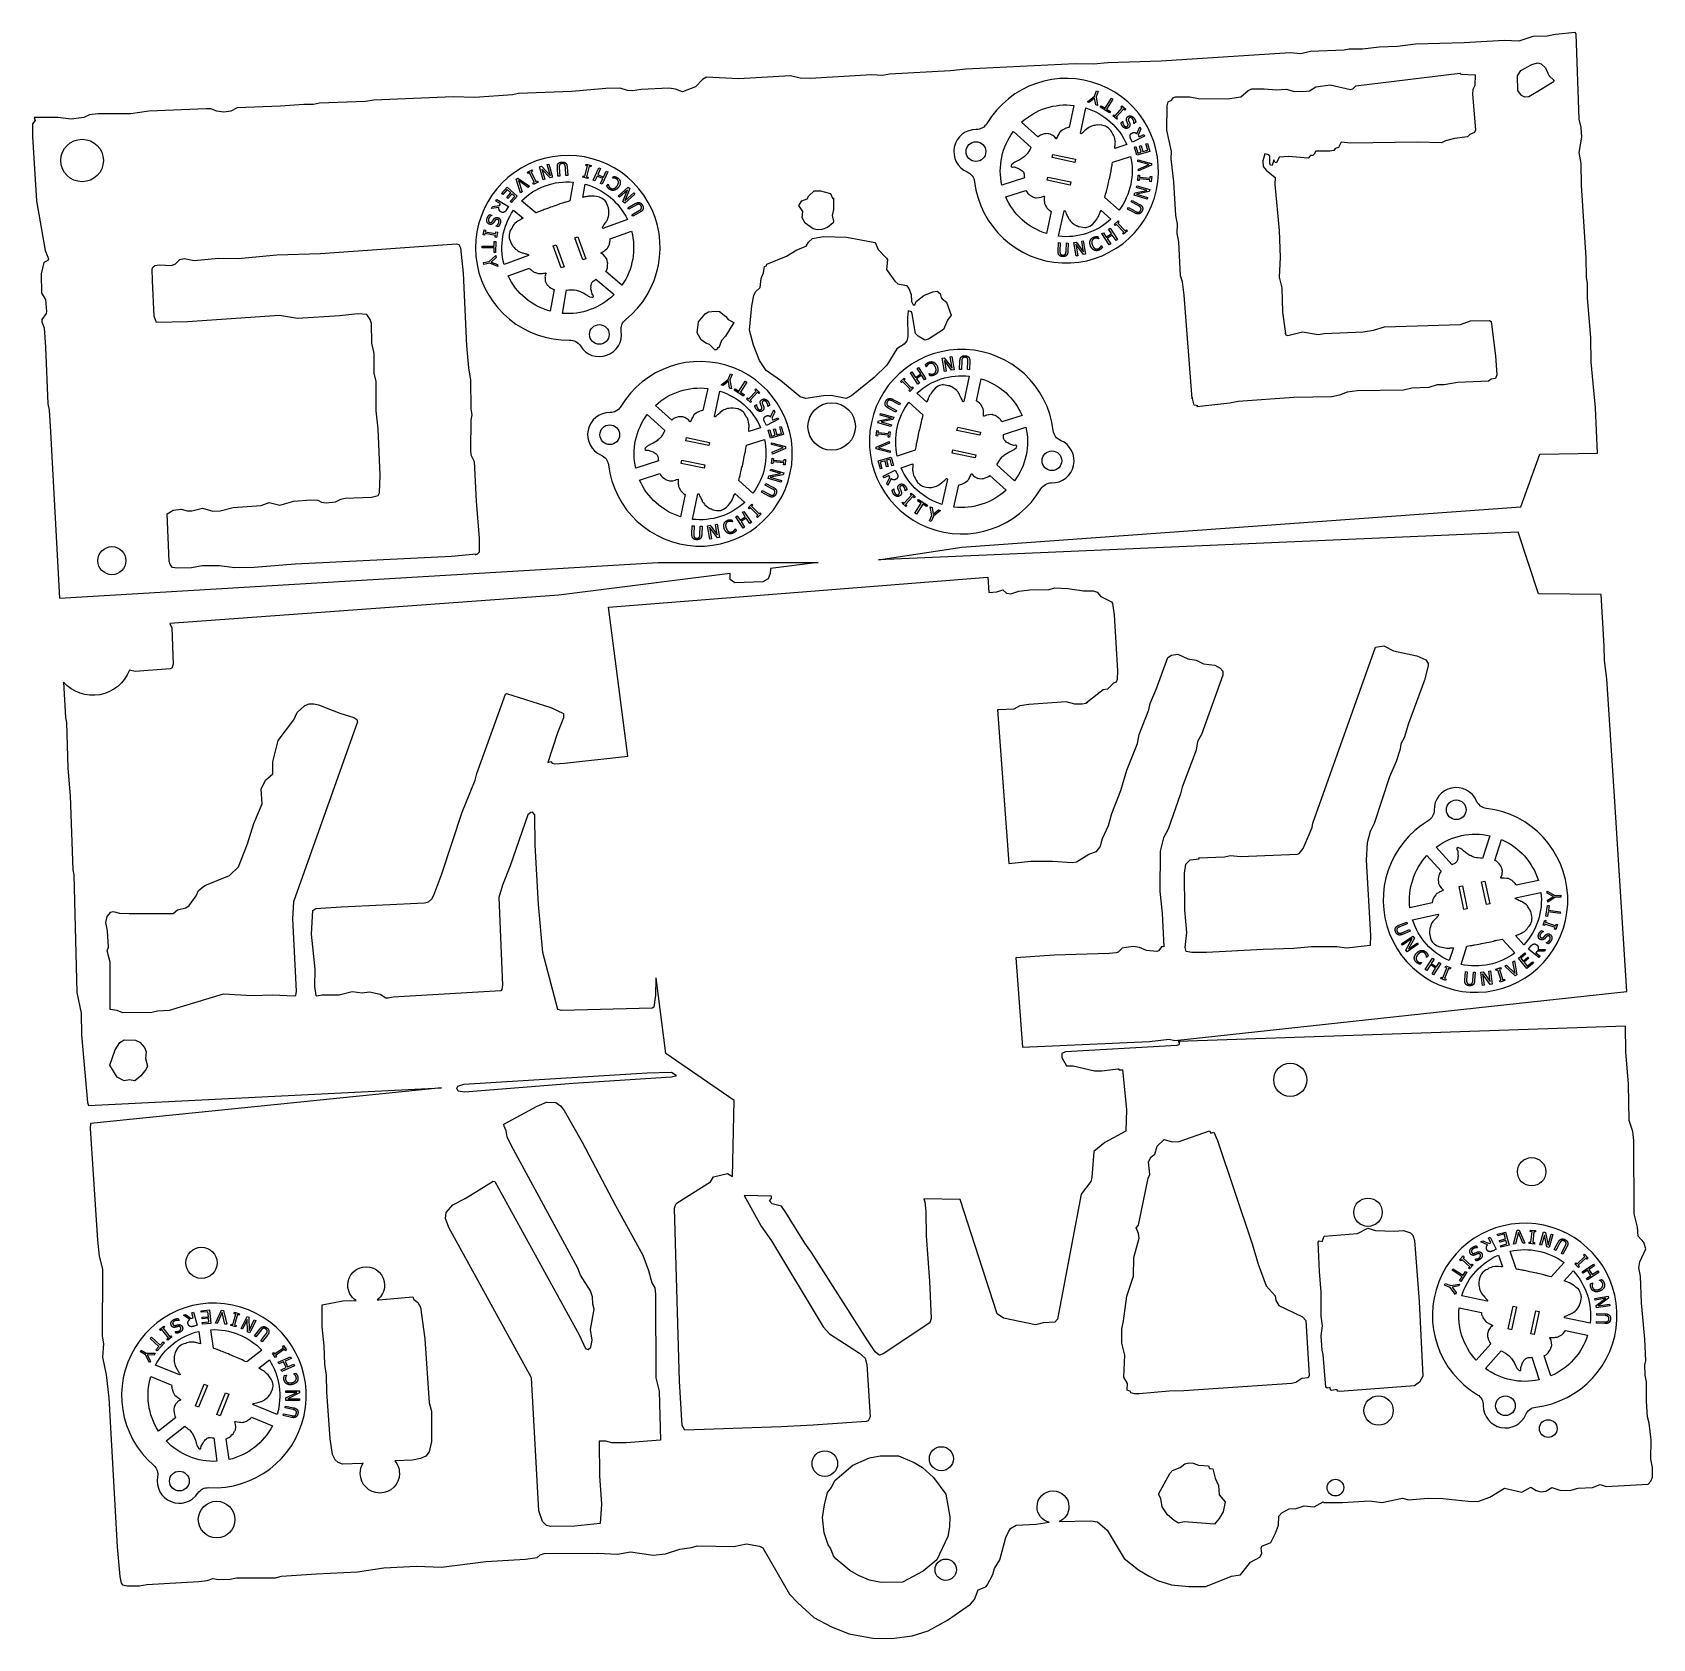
# Model space of a CAD drawing. Header units: millimetres. Extents: x 0 to 263, y -261 to 0.
import ezdxf

# ---------------------------------------------------------------- set-up
doc = ezdxf.new("R2010")
doc.units = ezdxf.units.MM
doc.layers.add('SCRAP_OUTLINE', color=5, linetype='Continuous')

msp = doc.modelspace()

# ---------------------------------------------------------------- linework, layer by layer
for points in [[(153.38, -15.77, 0.821365), (151.91, -22.68, -0.267689), (153.11, -24.27, 6.023346), (155.12, -14.79, -0.267689)], [(168.47, -15.45), (168.34, -15.45), (168.17, -15.49), (167.95, -15.57), (167.88, -15.6), (167.77, -15.67), (167.64, -15.71), (167.54, -15.76), (167.36, -15.88), (167, -16.16), (166.93, -16.25), (166.85, -16.4), (166.64, -16.75), (166.58, -16.92), (166.49, -17.08), (166.43, -17.25), (166.41, -17.27), (166.39, -17.27), (166.36, -17.27), (166.33, -17.24), (166.08, -16.92), (165.99, -16.85), (165.84, -16.77), (165.51, -16.57), (165.47, -16.55), (165.37, -16.54), (165.19, -16.49), (165.07, -16.46), (164.62, -16.45), (164.57, -16.46), (164.44, -16.49), (164.15, -16.58), (163.83, -16.7), (163.64, -16.81), (163.44, -16.95), (163.39, -16.99), (160.75, -14.61, -0.218412), (169.24, -11.85)], [(175.9, -18.87), (175.92, -18.65), (175.94, -18.25), (175.96, -18.11), (175.96, -17.98), (175.98, -17.82), (175.94, -17.67), (175.89, -17.27), (175.83, -17.04), (175.68, -16.68), (175.55, -16.52), (175.5, -16.45), (175.4, -16.22), (175.24, -15.94), (175.16, -15.84), (175.03, -15.71), (174.8, -15.49), (174.54, -15.35), (174.36, -15.25), (174.17, -15.19), (173.78, -15.09), (173.35, -15.04), (173.06, -15.05), (172.92, -15.04), (172.66, -15.1), (172.45, -15.12), (172.31, -15.17), (172.09, -15.25), (171.87, -15.35), (171.7, -15.44), (171.25, -15.76), (171.23, -15.79), (171.19, -15.85), (171.04, -15.95), (170.93, -16.06), (170.8, -16.15), (170.71, -16.24), (170.61, -16.33), (170.51, -16.43), (170.45, -16.46), (170.41, -16.47), (170.39, -16.46), (170.32, -16.39), (171.19, -12.27, -0.218412), (177.83, -18.24)], [(157.55, -24.83, -0.218412), (159.41, -16.09), (162.28, -18.68), (162.2, -18.8), (162.12, -18.99), (161.87, -19.39), (161.79, -19.54), (161.63, -19.75), (161.4, -20), (161.29, -20.1), (161.15, -20.2), (161.01, -20.35), (160.35, -20.77), (159.89, -20.98), (159.77, -21.05), (159.56, -21.14), (159.45, -21.21), (159.36, -21.28), (159.1, -21.54), (159.06, -21.61), (159.04, -21.7), (159.05, -21.77), (159.07, -21.81), (159.1, -21.84), (159.14, -21.86), (159.19, -21.88), (159.26, -21.88), (159.46, -21.86), (159.54, -21.86), (160, -22.03), (160.35, -22.15), (160.49, -22.26), (160.69, -22.36), (160.84, -22.5), (160.98, -22.61), (161.04, -22.69), (161.09, -22.79), (161.13, -22.89), (161.17, -23.02), (161.19, -23.11), (161.19, -23.43), (161.22, -23.64)], [(89.05, -50.95, 0.821365), (95.69, -48.53, -0.267689), (96.41, -46.67, 6.023346), (87.3, -49.98, -0.267689)], [(178.45, -20.14, -0.218412), (176.59, -28.88), (174.3, -26.81), (174.35, -26.54), (174.4, -26.3), (174.5, -25.99), (174.53, -25.86), (174.57, -25.75), (174.59, -25.61), (174.7, -25.18), (174.81, -24.64), (174.87, -24.46), (174.94, -24.13), (174.98, -23.88), (175.06, -23.61), (175.12, -23.25), (175.23, -22.71), (175.29, -22.54), (175.29, -22.34), (175.31, -22.28), (175.37, -22.13), (175.37, -21.97), (175.46, -21.56), (175.49, -21.35), (175.54, -21.16), (175.55, -21.08)], [(79.48, -27.37, -0.218412), (87.87, -24.31), (87.33, -27.35), (87.07, -27.45), (86.84, -27.53), (86.52, -27.62), (86.4, -27.66), (86.29, -27.68), (86.16, -27.74), (85.73, -27.88), (85.22, -28.06), (85.04, -28.11), (84.71, -28.23), (84.49, -28.33), (84.21, -28.4), (83.88, -28.54), (83.36, -28.73), (83.18, -28.77), (83.02, -28.88), (82.95, -28.9), (82.79, -28.92), (82.66, -29), (82.26, -29.15), (82.07, -29.23), (81.88, -29.29), (81.81, -29.32)], [(92.7, -31.85), (92.67, -31.83), (92.63, -31.77), (92.62, -31.72), (92.63, -31.66), (92.66, -31.6), (92.8, -31.44), (92.94, -31.21), (93.16, -30.88), (93.27, -30.69), (93.36, -30.59), (93.38, -30.55), (93.43, -30.4), (93.49, -30.31), (93.56, -30.06), (93.6, -29.93), (93.65, -29.66), (93.68, -29.39), (93.68, -29.26), (93.69, -28.92), (93.68, -28.83), (93.63, -28.69), (93.61, -28.51), (93.57, -28.38), (93.37, -27.85), (93.24, -27.59), (93.13, -27.43), (93, -27.28), (92.81, -27.13), (92.61, -26.98), (92.14, -26.76), (91.67, -26.67), (91.3, -26.63), (91.06, -26.62), (90.81, -26.62), (90.5, -26.6), (90.42, -26.62), (90.3, -26.65), (90.06, -26.69), (89.94, -26.73), (89.75, -26.74), (89.46, -26.8), (89.84, -24.66, -0.218412), (96.68, -30.4)], [(161.44, -25.67), (161.68, -26.06), (161.71, -26.1), (161.83, -26.22), (161.95, -26.31), (162.21, -26.48), (162.4, -26.63), (162.55, -26.7), (162.87, -26.8), (163.01, -26.86), (163.11, -26.88), (163.59, -26.85), (163.94, -26.76), (164.19, -26.67), (164.36, -26.6), (164.4, -26.59), (164.42, -26.6), (164.44, -26.62), (164.45, -26.66), (164.43, -26.94), (164.43, -27.36), (164.47, -27.51), (164.49, -27.79), (164.53, -27.9), (164.58, -28.01), (164.8, -28.4), (164.87, -28.5), (164.98, -28.61), (165.07, -28.73), (165.34, -28.96), (165.5, -29.07), (165.57, -29.11), (164.81, -32.7, -0.218412), (158.17, -26.73)], [(79.75, -30.2), (79.55, -30.3), (79.2, -30.49), (79.07, -30.55), (78.97, -30.62), (78.82, -30.69), (78.71, -30.8), (78.4, -31.05), (78.23, -31.23), (78.01, -31.55), (77.94, -31.75), (77.91, -31.82), (77.77, -32.03), (77.61, -32.31), (77.57, -32.43), (77.53, -32.61), (77.47, -32.93), (77.48, -33.22), (77.5, -33.43), (77.54, -33.61), (77.67, -34), (77.85, -34.39), (78.01, -34.63), (78.08, -34.76), (78.27, -34.95), (78.4, -35.11), (78.51, -35.21), (78.7, -35.35), (78.9, -35.49), (79.07, -35.58), (79.57, -35.8), (79.61, -35.79), (79.68, -35.8), (79.85, -35.87), (80, -35.91), (80.14, -35.97), (80.27, -35.99), (80.4, -36.04), (80.53, -36.07), (80.59, -36.1), (80.62, -36.13), (80.63, -36.15), (80.6, -36.25), (76.64, -37.69, -0.218412), (78.19, -28.9)], [(167.64, -28.98), (167.67, -28.97), (167.75, -28.96), (167.79, -28.98), (167.84, -29.02), (167.87, -29.08), (167.93, -29.29), (168.06, -29.52), (168.21, -29.89), (168.32, -30.08), (168.36, -30.2), (168.38, -30.25), (168.48, -30.37), (168.53, -30.46), (168.7, -30.66), (168.79, -30.76), (168.99, -30.95), (169.2, -31.11), (169.31, -31.19), (169.6, -31.37), (169.68, -31.41), (169.83, -31.44), (169.99, -31.52), (170.12, -31.56), (170.68, -31.67), (170.97, -31.69), (171.16, -31.68), (171.35, -31.66), (171.58, -31.58), (171.81, -31.48), (172.26, -31.2), (172.58, -30.85), (172.81, -30.56), (172.95, -30.36), (173.08, -30.15), (173.25, -29.9), (173.29, -29.82), (173.32, -29.7), (173.42, -29.48), (173.44, -29.36), (173.53, -29.19), (173.64, -28.91), (175.25, -30.36, -0.218412), (166.76, -33.12)], [(93.18, -38.86), (93.38, -38.46), (93.4, -38.4), (93.44, -38.24), (93.45, -38.09), (93.46, -37.77), (93.49, -37.54), (93.46, -37.38), (93.38, -37.04), (93.35, -36.9), (93.32, -36.81), (93.04, -36.41), (92.78, -36.16), (92.57, -35.99), (92.42, -35.89), (92.39, -35.86), (92.38, -35.84), (92.39, -35.81), (92.42, -35.79), (92.67, -35.65), (93.02, -35.43), (93.13, -35.32), (93.35, -35.15), (93.43, -35.06), (93.49, -34.96), (93.71, -34.56), (93.76, -34.45), (93.79, -34.3), (93.85, -34.16), (93.9, -33.81), (93.91, -33.61), (93.9, -33.54), (97.36, -32.28, -0.218412), (95.81, -41.07)], [(80.78, -38.31), (80.85, -38.42), (80.98, -38.55), (81.16, -38.69), (81.23, -38.74), (81.34, -38.8), (81.44, -38.88), (81.54, -38.94), (81.74, -39.02), (82.17, -39.18), (82.28, -39.2), (82.45, -39.18), (82.86, -39.17), (83.03, -39.14), (83.22, -39.13), (83.39, -39.09), (83.42, -39.1), (83.43, -39.11), (83.44, -39.14), (83.44, -39.18), (83.3, -39.56), (83.29, -39.68), (83.3, -39.85), (83.3, -40.24), (83.31, -40.28), (83.35, -40.37), (83.4, -40.55), (83.44, -40.66), (83.67, -41.05), (83.7, -41.09), (83.8, -41.18), (84.03, -41.38), (84.3, -41.58), (84.5, -41.69), (84.72, -41.79), (84.78, -41.8), (84.16, -45.31, -0.218412), (77.32, -39.57)], [(94.52, -42.6, -0.218412), (86.13, -45.66), (86.8, -41.85), (86.95, -41.86), (87.15, -41.83), (87.63, -41.82), (87.8, -41.81), (88.06, -41.84), (88.38, -41.9), (88.53, -41.94), (88.69, -42), (88.9, -42.05), (89.6, -42.38), (90.02, -42.66), (90.15, -42.72), (90.33, -42.85), (90.45, -42.91), (90.55, -42.95), (90.92, -43.03), (90.99, -43.03), (91.08, -43), (91.13, -42.95), (91.16, -42.92), (91.17, -42.87), (91.17, -42.83), (91.15, -42.78), (91.12, -42.71), (90.99, -42.56), (90.95, -42.49), (90.86, -42.01), (90.77, -41.66), (90.78, -41.47), (90.77, -41.25), (90.81, -41.05), (90.83, -40.87), (90.86, -40.78), (90.92, -40.69), (90.99, -40.59), (91.07, -40.49), (91.14, -40.43), (91.41, -40.26), (91.57, -40.12)], [(165.62, -73.2, 0.821365), (167.09, -66.29, -0.267689), (165.89, -64.7, 6.023346), (163.88, -74.18, -0.267689)], [(93.88, -61.77, 0.821365), (92.41, -68.68, -0.267689), (93.61, -70.27, 6.023346), (95.62, -60.79, -0.267689)], [(108.97, -61.45), (108.84, -61.45), (108.67, -61.49), (108.45, -61.57), (108.38, -61.6), (108.27, -61.67), (108.14, -61.71), (108.04, -61.76), (107.86, -61.88), (107.5, -62.16), (107.43, -62.25), (107.35, -62.4), (107.14, -62.75), (107.08, -62.92), (106.99, -63.08), (106.93, -63.25), (106.91, -63.27), (106.89, -63.27), (106.86, -63.27), (106.83, -63.24), (106.58, -62.92), (106.49, -62.85), (106.34, -62.77), (106.01, -62.57), (105.97, -62.55), (105.87, -62.54), (105.69, -62.49), (105.57, -62.46), (105.12, -62.45), (105.07, -62.46), (104.94, -62.49), (104.65, -62.58), (104.33, -62.7), (104.14, -62.81), (103.94, -62.95), (103.89, -62.99), (101.25, -60.61, -0.218412), (109.74, -57.85)], [(151.36, -59.99), (151.33, -60), (151.25, -60.01), (151.21, -59.99), (151.16, -59.95), (151.13, -59.89), (151.07, -59.68), (150.94, -59.45), (150.79, -59.08), (150.68, -58.89), (150.64, -58.77), (150.62, -58.72), (150.52, -58.6), (150.47, -58.51), (150.3, -58.31), (150.21, -58.21), (150.01, -58.02), (149.8, -57.86), (149.69, -57.78), (149.4, -57.6), (149.32, -57.56), (149.17, -57.53), (149.01, -57.45), (148.88, -57.41), (148.32, -57.3), (148.03, -57.28), (147.84, -57.29), (147.65, -57.31), (147.42, -57.39), (147.19, -57.49), (146.74, -57.77), (146.42, -58.12), (146.19, -58.41), (146.05, -58.61), (145.92, -58.82), (145.75, -59.07), (145.71, -59.15), (145.68, -59.27), (145.58, -59.49), (145.56, -59.61), (145.47, -59.78), (145.36, -60.06), (143.75, -58.61, -0.218412), (152.24, -55.85)], [(157.56, -63.3), (157.32, -62.91), (157.29, -62.87), (157.17, -62.75), (157.05, -62.66), (156.79, -62.49), (156.6, -62.34), (156.45, -62.27), (156.13, -62.17), (155.99, -62.11), (155.89, -62.09), (155.41, -62.12), (155.06, -62.21), (154.81, -62.3), (154.64, -62.37), (154.6, -62.38), (154.58, -62.37), (154.56, -62.35), (154.55, -62.31), (154.57, -62.03), (154.57, -61.61), (154.53, -61.46), (154.51, -61.18), (154.47, -61.07), (154.42, -60.96), (154.2, -60.57), (154.13, -60.47), (154.02, -60.36), (153.93, -60.24), (153.66, -60.01), (153.5, -59.9), (153.43, -59.86), (154.19, -56.27, -0.218412), (160.83, -62.24)], [(116.4, -64.87), (116.42, -64.65), (116.44, -64.25), (116.46, -64.11), (116.46, -63.98), (116.48, -63.82), (116.44, -63.67), (116.39, -63.27), (116.33, -63.04), (116.18, -62.68), (116.05, -62.52), (116, -62.45), (115.9, -62.22), (115.74, -61.94), (115.66, -61.84), (115.53, -61.71), (115.3, -61.49), (115.04, -61.35), (114.86, -61.25), (114.67, -61.19), (114.28, -61.09), (113.85, -61.04), (113.56, -61.05), (113.42, -61.04), (113.16, -61.1), (112.95, -61.12), (112.81, -61.17), (112.59, -61.25), (112.37, -61.35), (112.2, -61.44), (111.75, -61.76), (111.73, -61.79), (111.69, -61.85), (111.54, -61.95), (111.43, -62.06), (111.3, -62.15), (111.21, -62.24), (111.11, -62.33), (111.01, -62.43), (110.95, -62.46), (110.91, -62.47), (110.89, -62.46), (110.82, -62.39), (111.69, -58.27, -0.218412), (118.33, -64.24)], [(140.55, -68.83, -0.218412), (142.41, -60.09), (144.7, -62.16), (144.65, -62.43), (144.6, -62.67), (144.5, -62.98), (144.47, -63.11), (144.43, -63.22), (144.41, -63.36), (144.3, -63.79), (144.19, -64.33), (144.13, -64.51), (144.06, -64.84), (144.02, -65.09), (143.94, -65.36), (143.88, -65.72), (143.77, -66.26), (143.71, -66.43), (143.71, -66.63), (143.69, -66.69), (143.63, -66.84), (143.63, -67), (143.54, -67.41), (143.51, -67.62), (143.46, -67.81), (143.45, -67.89)], [(98.05, -70.83, -0.218412), (99.91, -62.09), (102.78, -64.68), (102.7, -64.8), (102.62, -64.99), (102.37, -65.39), (102.29, -65.54), (102.13, -65.75), (101.9, -66), (101.79, -66.1), (101.65, -66.2), (101.51, -66.35), (100.85, -66.77), (100.39, -66.98), (100.27, -67.05), (100.06, -67.14), (99.95, -67.21), (99.86, -67.28), (99.6, -67.54), (99.56, -67.61), (99.54, -67.7), (99.55, -67.77), (99.57, -67.81), (99.6, -67.84), (99.64, -67.86), (99.69, -67.88), (99.76, -67.88), (99.96, -67.86), (100.04, -67.86), (100.5, -68.03), (100.85, -68.15), (100.99, -68.26), (101.19, -68.36), (101.34, -68.5), (101.48, -68.61), (101.54, -68.69), (101.59, -68.79), (101.63, -68.89), (101.67, -69.02), (101.69, -69.11), (101.69, -69.43), (101.72, -69.64)], [(161.45, -64.14, -0.218412), (159.59, -72.88), (156.72, -70.29), (156.8, -70.17), (156.88, -69.98), (157.13, -69.58), (157.21, -69.43), (157.37, -69.22), (157.6, -68.97), (157.71, -68.87), (157.85, -68.77), (157.99, -68.62), (158.65, -68.2), (159.11, -67.99), (159.23, -67.92), (159.44, -67.83), (159.55, -67.76), (159.64, -67.69), (159.9, -67.43), (159.94, -67.36), (159.96, -67.27), (159.95, -67.2), (159.93, -67.16), (159.9, -67.13), (159.86, -67.11), (159.81, -67.09), (159.74, -67.09), (159.54, -67.11), (159.46, -67.11), (159, -66.94), (158.65, -66.82), (158.51, -66.71), (158.31, -66.61), (158.16, -66.47), (158.02, -66.36), (157.96, -66.28), (157.91, -66.18), (157.87, -66.08), (157.83, -65.95), (157.81, -65.86), (157.81, -65.54), (157.78, -65.33)], [(118.95, -66.14, -0.218412), (117.09, -74.88), (114.8, -72.81), (114.85, -72.54), (114.9, -72.3), (115, -71.99), (115.03, -71.86), (115.07, -71.75), (115.09, -71.61), (115.2, -71.18), (115.31, -70.64), (115.37, -70.46), (115.44, -70.13), (115.48, -69.88), (115.56, -69.61), (115.62, -69.25), (115.73, -68.71), (115.79, -68.54), (115.79, -68.34), (115.81, -68.28), (115.87, -68.13), (115.87, -67.97), (115.96, -67.56), (115.99, -67.35), (116.04, -67.16), (116.05, -67.08)], [(143.1, -70.1), (143.08, -70.32), (143.06, -70.72), (143.04, -70.86), (143.04, -70.99), (143.02, -71.15), (143.06, -71.3), (143.11, -71.7), (143.17, -71.93), (143.32, -72.29), (143.45, -72.45), (143.5, -72.52), (143.6, -72.75), (143.76, -73.03), (143.84, -73.13), (143.97, -73.26), (144.2, -73.48), (144.46, -73.62), (144.64, -73.72), (144.83, -73.78), (145.22, -73.88), (145.65, -73.93), (145.94, -73.92), (146.08, -73.93), (146.34, -73.87), (146.55, -73.85), (146.69, -73.8), (146.91, -73.72), (147.13, -73.62), (147.3, -73.53), (147.75, -73.21), (147.77, -73.18), (147.81, -73.12), (147.96, -73.02), (148.07, -72.91), (148.2, -72.82), (148.29, -72.73), (148.39, -72.64), (148.49, -72.54), (148.55, -72.51), (148.59, -72.5), (148.61, -72.51), (148.68, -72.58), (147.81, -76.7, -0.218412), (141.17, -70.73)], [(101.94, -71.67), (102.18, -72.06), (102.21, -72.1), (102.33, -72.22), (102.45, -72.31), (102.71, -72.48), (102.9, -72.63), (103.05, -72.7), (103.37, -72.8), (103.51, -72.86), (103.61, -72.88), (104.09, -72.85), (104.44, -72.76), (104.69, -72.67), (104.86, -72.6), (104.9, -72.59), (104.92, -72.6), (104.94, -72.62), (104.95, -72.66), (104.93, -72.94), (104.93, -73.36), (104.97, -73.51), (104.99, -73.79), (105.03, -73.9), (105.08, -74.01), (105.3, -74.4), (105.37, -74.5), (105.48, -74.61), (105.57, -74.73), (105.84, -74.96), (106, -75.07), (106.07, -75.11), (105.31, -78.7, -0.218412), (98.67, -72.73)], [(150.53, -73.52), (150.66, -73.52), (150.83, -73.48), (151.05, -73.4), (151.12, -73.37), (151.23, -73.3), (151.36, -73.26), (151.46, -73.21), (151.64, -73.09), (152, -72.81), (152.07, -72.72), (152.15, -72.57), (152.36, -72.22), (152.42, -72.05), (152.51, -71.89), (152.57, -71.72), (152.59, -71.7), (152.61, -71.7), (152.64, -71.7), (152.67, -71.73), (152.92, -72.05), (153.01, -72.12), (153.16, -72.2), (153.49, -72.4), (153.53, -72.42), (153.63, -72.43), (153.81, -72.48), (153.93, -72.51), (154.38, -72.52), (154.43, -72.51), (154.56, -72.48), (154.85, -72.39), (155.17, -72.27), (155.36, -72.16), (155.56, -72.02), (155.61, -71.98), (158.25, -74.36, -0.218412), (149.76, -77.12)], [(108.14, -74.98), (108.17, -74.97), (108.25, -74.96), (108.29, -74.98), (108.34, -75.02), (108.37, -75.08), (108.43, -75.29), (108.56, -75.52), (108.71, -75.89), (108.82, -76.08), (108.86, -76.2), (108.88, -76.25), (108.98, -76.37), (109.03, -76.46), (109.2, -76.66), (109.29, -76.76), (109.49, -76.95), (109.7, -77.11), (109.81, -77.19), (110.1, -77.37), (110.18, -77.41), (110.33, -77.44), (110.49, -77.52), (110.62, -77.56), (111.18, -77.67), (111.47, -77.69), (111.66, -77.68), (111.85, -77.66), (112.08, -77.58), (112.31, -77.48), (112.76, -77.2), (113.08, -76.85), (113.31, -76.56), (113.45, -76.36), (113.58, -76.15), (113.75, -75.9), (113.79, -75.82), (113.82, -75.7), (113.92, -75.48), (113.94, -75.36), (114.03, -75.19), (114.14, -74.91), (115.75, -76.36, -0.218412), (107.26, -79.12)], [(234.69, -124.89, 0.821365), (227.78, -126.36, -0.267689), (226.81, -128.11, 6.023346), (236.29, -126.09, -0.267689)], [(228.11, -132.39, -0.218412), (236.84, -130.54), (235.65, -134.21), (235.51, -134.19), (235.3, -134.19), (234.83, -134.13), (234.66, -134.11), (234.41, -134.05), (234.09, -133.95), (233.95, -133.89), (233.8, -133.8), (233.61, -133.73), (232.96, -133.3), (232.58, -132.97), (232.46, -132.88), (232.29, -132.73), (232.18, -132.65), (232.09, -132.61), (231.74, -132.47), (231.67, -132.46), (231.58, -132.48), (231.52, -132.52), (231.49, -132.55), (231.47, -132.59), (231.46, -132.64), (231.47, -132.69), (231.5, -132.76), (231.6, -132.93), (231.63, -133), (231.66, -133.49), (231.69, -133.85), (231.66, -134.04), (231.64, -134.26), (231.57, -134.45), (231.53, -134.62), (231.48, -134.71), (231.41, -134.79), (231.33, -134.88), (231.23, -134.97), (231.16, -135.02), (230.87, -135.15), (230.69, -135.26)], [(241.12, -138.56), (241.07, -138.44), (240.96, -138.3), (240.8, -138.13), (240.74, -138.07), (240.63, -138), (240.55, -137.9), (240.46, -137.83), (240.27, -137.72), (239.87, -137.5), (239.76, -137.47), (239.59, -137.46), (239.19, -137.41), (239.01, -137.42), (238.82, -137.4), (238.64, -137.42), (238.62, -137.41), (238.61, -137.39), (238.6, -137.36), (238.61, -137.33), (238.8, -136.96), (238.83, -136.86), (238.84, -136.69), (238.89, -136.3), (238.89, -136.26), (238.86, -136.16), (238.84, -135.98), (238.81, -135.86), (238.64, -135.44), (238.61, -135.4), (238.53, -135.29), (238.33, -135.07), (238.09, -134.83), (237.91, -134.69), (237.71, -134.57), (237.64, -134.54), (238.75, -131.16, -0.218412), (244.72, -137.79)], [(228.92, -136.29), (228.67, -136.66), (228.64, -136.71), (228.58, -136.86), (228.54, -137.01), (228.49, -137.33), (228.43, -137.55), (228.44, -137.72), (228.47, -138.06), (228.48, -138.2), (228.5, -138.3), (228.72, -138.73), (228.94, -139.02), (229.12, -139.21), (229.26, -139.33), (229.29, -139.37), (229.29, -139.39), (229.28, -139.42), (229.24, -139.44), (228.98, -139.54), (228.6, -139.71), (228.47, -139.8), (228.23, -139.94), (228.14, -140.01), (228.07, -140.11), (227.8, -140.47), (227.73, -140.57), (227.68, -140.71), (227.6, -140.85), (227.5, -141.19), (227.47, -141.38), (227.46, -141.46), (223.86, -142.22, -0.218412), (226.62, -133.73)], [(241.02, -146.73), (241.22, -146.66), (241.6, -146.52), (241.74, -146.48), (241.85, -146.42), (242, -146.37), (242.13, -146.28), (242.47, -146.07), (242.66, -145.92), (242.93, -145.64), (243.02, -145.45), (243.06, -145.38), (243.23, -145.2), (243.42, -144.94), (243.48, -144.82), (243.55, -144.65), (243.65, -144.35), (243.68, -144.05), (243.69, -143.85), (243.68, -143.66), (243.61, -143.26), (243.48, -142.85), (243.35, -142.58), (243.3, -142.45), (243.14, -142.23), (243.03, -142.06), (242.94, -141.94), (242.77, -141.78), (242.59, -141.62), (242.44, -141.5), (241.97, -141.22), (241.93, -141.22), (241.86, -141.2), (241.7, -141.11), (241.56, -141.05), (241.43, -140.97), (241.31, -140.92), (241.18, -140.86), (241.06, -140.81), (241, -140.78), (240.98, -140.74), (240.97, -140.72), (241.01, -140.62), (245.14, -139.75, -0.218412), (242.38, -148.24)], [(228.42, -143.3), (228.44, -143.32), (228.48, -143.39), (228.48, -143.44), (228.46, -143.5), (228.43, -143.55), (228.26, -143.69), (228.1, -143.9), (227.82, -144.19), (227.69, -144.36), (227.59, -144.45), (227.56, -144.49), (227.49, -144.63), (227.43, -144.71), (227.31, -144.95), (227.26, -145.07), (227.17, -145.33), (227.11, -145.59), (227.08, -145.72), (227.03, -146.06), (227.03, -146.15), (227.06, -146.3), (227.06, -146.48), (227.08, -146.61), (227.2, -147.17), (227.3, -147.44), (227.38, -147.61), (227.49, -147.78), (227.65, -147.95), (227.83, -148.13), (228.27, -148.42), (228.72, -148.57), (229.07, -148.66), (229.32, -148.71), (229.56, -148.74), (229.86, -148.8), (229.95, -148.8), (230.07, -148.78), (230.32, -148.78), (230.44, -148.75), (230.63, -148.76), (230.93, -148.75), (230.25, -150.81, -0.218412), (224.28, -144.18)], [(240.89, -149.58, -0.218412), (232.16, -151.43), (233.11, -148.5), (233.38, -148.43), (233.62, -148.39), (233.95, -148.35), (234.07, -148.32), (234.19, -148.31), (234.32, -148.27), (234.77, -148.2), (235.3, -148.09), (235.49, -148.06), (235.82, -147.99), (236.06, -147.93), (236.34, -147.89), (236.7, -147.8), (237.23, -147.69), (237.42, -147.67), (237.59, -147.59), (237.66, -147.58), (237.82, -147.58), (237.97, -147.51), (238.38, -147.42), (238.58, -147.37), (238.78, -147.34), (238.85, -147.31)], [(235.78, -223.11, 0.821365), (242.69, -224.58, -0.267689), (244.29, -223.38, 6.023346), (234.81, -221.36, -0.267689)], [(238.88, -200.59), (238.67, -200.56), (238.27, -200.54), (238.12, -200.53), (238, -200.53), (237.84, -200.51), (237.68, -200.54), (237.29, -200.59), (237.06, -200.66), (236.7, -200.81), (236.53, -200.94), (236.46, -200.99), (236.24, -201.08), (235.96, -201.24), (235.86, -201.33), (235.72, -201.45), (235.5, -201.69), (235.36, -201.95), (235.27, -202.13), (235.21, -202.31), (235.1, -202.7), (235.06, -203.13), (235.07, -203.42), (235.06, -203.57), (235.11, -203.83), (235.14, -204.04), (235.18, -204.18), (235.27, -204.4), (235.37, -204.62), (235.45, -204.79), (235.77, -205.24), (235.81, -205.25), (235.86, -205.29), (235.97, -205.44), (236.08, -205.56), (236.16, -205.68), (236.26, -205.77), (236.34, -205.88), (236.44, -205.98), (236.48, -206.03), (236.48, -206.08), (236.48, -206.09), (236.41, -206.17), (232.28, -205.29, -0.218412), (238.25, -198.66)], [(240.16, -198.04, -0.218412), (248.89, -199.89), (246.82, -202.19), (246.55, -202.14), (246.31, -202.08), (246, -201.98), (245.87, -201.96), (245.77, -201.92), (245.62, -201.9), (245.19, -201.78), (244.65, -201.67), (244.48, -201.62), (244.14, -201.55), (243.9, -201.51), (243.63, -201.42), (243.27, -201.37), (242.73, -201.25), (242.55, -201.2), (242.36, -201.19), (242.29, -201.18), (242.14, -201.11), (241.99, -201.11), (241.57, -201.02), (241.37, -200.99), (241.17, -200.94), (241.1, -200.93)], [(248.99, -208.84), (248.98, -208.81), (248.98, -208.74), (248.99, -208.69), (249.04, -208.64), (249.09, -208.61), (249.3, -208.55), (249.53, -208.43), (249.9, -208.27), (250.09, -208.17), (250.22, -208.13), (250.27, -208.1), (250.39, -208), (250.48, -207.96), (250.68, -207.79), (250.78, -207.69), (250.96, -207.5), (251.13, -207.28), (251.2, -207.17), (251.39, -206.88), (251.42, -206.8), (251.46, -206.66), (251.53, -206.49), (251.57, -206.37), (251.68, -205.81), (251.71, -205.52), (251.7, -205.33), (251.67, -205.13), (251.59, -204.91), (251.49, -204.67), (251.22, -204.23), (250.87, -203.91), (250.58, -203.68), (250.38, -203.54), (250.17, -203.41), (249.91, -203.23), (249.84, -203.2), (249.72, -203.17), (249.49, -203.07), (249.37, -203.04), (249.2, -202.95), (248.92, -202.85), (250.38, -201.23, -0.218412), (253.14, -209.72)], [(20.34, -234.72, 0.821365), (26.89, -237.36, -0.267689), (28.68, -236.46, 6.023346), (19.69, -232.83, -0.267689)], [(235.47, -208.01), (235.46, -208.14), (235.5, -208.31), (235.59, -208.54), (235.62, -208.61), (235.68, -208.72), (235.72, -208.84), (235.77, -208.94), (235.9, -209.12), (236.18, -209.48), (236.27, -209.56), (236.42, -209.63), (236.77, -209.84), (236.93, -209.91), (237.1, -210), (237.26, -210.06), (237.28, -210.07), (237.29, -210.1), (237.28, -210.13), (237.26, -210.16), (236.94, -210.41), (236.87, -210.5), (236.79, -210.65), (236.58, -210.98), (236.57, -211.02), (236.55, -211.12), (236.5, -211.29), (236.48, -211.41), (236.46, -211.87), (236.47, -211.91), (236.5, -212.05), (236.59, -212.33), (236.72, -212.65), (236.83, -212.85), (236.96, -213.04), (237.01, -213.09), (234.62, -215.74, -0.218412), (231.86, -207.25)], [(27.31, -213.08), (27.1, -213.02), (26.71, -212.93), (26.57, -212.89), (26.45, -212.87), (26.29, -212.82), (26.14, -212.82), (25.74, -212.81), (25.5, -212.83), (25.12, -212.91), (24.94, -213.02), (24.86, -213.05), (24.62, -213.11), (24.31, -213.22), (24.2, -213.28), (24.05, -213.38), (23.79, -213.58), (23.6, -213.81), (23.48, -213.97), (23.39, -214.14), (23.22, -214.51), (23.1, -214.92), (23.06, -215.21), (23.03, -215.35), (23.03, -215.62), (23.02, -215.83), (23.04, -215.97), (23.09, -216.21), (23.15, -216.44), (23.2, -216.62), (23.44, -217.12), (23.47, -217.14), (23.52, -217.19), (23.6, -217.35), (23.68, -217.49), (23.74, -217.62), (23.82, -217.73), (23.89, -217.85), (23.97, -217.96), (23.99, -218.02), (23.99, -218.07), (23.99, -218.08), (23.9, -218.14), (19.99, -216.56, -0.218412), (27.03, -211.07)], [(29.01, -210.79, -0.218412), (37.29, -214.13), (34.85, -216.04), (34.59, -215.94), (34.37, -215.84), (34.08, -215.69), (33.96, -215.64), (33.86, -215.58), (33.72, -215.54), (33.31, -215.35), (32.81, -215.15), (32.64, -215.07), (32.32, -214.94), (32.09, -214.86), (31.84, -214.73), (31.49, -214.61), (30.98, -214.4), (30.82, -214.32), (30.63, -214.28), (30.56, -214.25), (30.43, -214.16), (30.28, -214.13), (29.88, -213.98), (29.69, -213.91), (29.5, -213.83), (29.43, -213.81)], [(245.68, -215.05), (246.07, -214.81), (246.12, -214.77), (246.23, -214.66), (246.33, -214.53), (246.5, -214.27), (246.65, -214.09), (246.71, -213.94), (246.82, -213.61), (246.87, -213.48), (246.89, -213.38), (246.87, -212.89), (246.78, -212.54), (246.69, -212.29), (246.61, -212.13), (246.61, -212.08), (246.61, -212.06), (246.63, -212.04), (246.68, -212.04), (246.96, -212.05), (247.37, -212.05), (247.53, -212.02), (247.8, -211.99), (247.91, -211.96), (248.02, -211.9), (248.41, -211.68), (248.52, -211.61), (248.62, -211.51), (248.75, -211.42), (248.98, -211.15), (249.09, -210.98), (249.12, -210.91), (252.72, -211.68, -0.218412), (246.75, -218.31)], [(35.83, -222.97), (35.83, -222.93), (35.83, -222.86), (35.86, -222.82), (35.91, -222.78), (35.97, -222.76), (36.19, -222.73), (36.44, -222.65), (36.83, -222.56), (37.03, -222.49), (37.16, -222.47), (37.21, -222.46), (37.35, -222.38), (37.45, -222.35), (37.67, -222.22), (37.79, -222.14), (38.01, -221.98), (38.21, -221.8), (38.3, -221.7), (38.53, -221.45), (38.58, -221.38), (38.64, -221.24), (38.74, -221.09), (38.8, -220.97), (39.01, -220.44), (39.08, -220.16), (39.11, -219.97), (39.11, -219.78), (39.07, -219.54), (39.02, -219.29), (38.82, -218.81), (38.54, -218.43), (38.29, -218.15), (38.12, -217.98), (37.93, -217.82), (37.71, -217.6), (37.64, -217.55), (37.53, -217.5), (37.33, -217.37), (37.21, -217.32), (37.06, -217.2), (36.8, -217.05), (38.52, -215.71, -0.218412), (39.76, -224.55)], [(244.84, -218.93, -0.218412), (236.11, -217.08), (238.7, -214.21), (238.81, -214.29), (239, -214.37), (239.41, -214.62), (239.56, -214.7), (239.76, -214.86), (240.01, -215.08), (240.12, -215.19), (240.21, -215.33), (240.37, -215.48), (240.78, -216.13), (241, -216.59), (241.07, -216.71), (241.16, -216.92), (241.23, -217.04), (241.29, -217.12), (241.56, -217.39), (241.62, -217.43), (241.71, -217.44), (241.78, -217.43), (241.82, -217.41), (241.86, -217.38), (241.88, -217.35), (241.89, -217.3), (241.9, -217.22), (241.87, -217.02), (241.87, -216.95), (242.05, -216.48), (242.16, -216.14), (242.27, -215.99), (242.38, -215.79), (242.52, -215.65), (242.63, -215.51), (242.7, -215.45), (242.8, -215.4), (242.91, -215.35), (243.04, -215.31), (243.13, -215.3), (243.44, -215.29), (243.65, -215.26)], [(22.65, -219.8), (22.63, -219.93), (22.64, -220.1), (22.68, -220.33), (22.7, -220.41), (22.75, -220.53), (22.76, -220.66), (22.8, -220.77), (22.89, -220.96), (23.1, -221.37), (23.17, -221.46), (23.31, -221.56), (23.62, -221.83), (23.77, -221.92), (23.92, -222.04), (24.07, -222.13), (24.08, -222.14), (24.09, -222.17), (24.08, -222.2), (24.05, -222.22), (23.69, -222.42), (23.6, -222.49), (23.5, -222.62), (23.24, -222.91), (23.22, -222.95), (23.19, -223.04), (23.1, -223.21), (23.06, -223.32), (22.97, -223.77), (22.97, -223.81), (22.97, -223.95), (23.01, -224.25), (23.08, -224.58), (23.15, -224.8), (23.25, -225.01), (23.29, -225.07), (20.48, -227.26, -0.218412), (19.24, -218.42)], [(31.5, -228.5), (31.92, -228.33), (31.97, -228.3), (32.1, -228.21), (32.22, -228.11), (32.43, -227.88), (32.61, -227.72), (32.7, -227.58), (32.86, -227.28), (32.94, -227.16), (32.98, -227.07), (33.04, -226.59), (33.01, -226.22), (32.96, -225.96), (32.92, -225.78), (32.92, -225.74), (32.93, -225.72), (32.95, -225.71), (32.99, -225.71), (33.27, -225.77), (33.68, -225.84), (33.84, -225.84), (34.11, -225.86), (34.23, -225.84), (34.34, -225.81), (34.77, -225.66), (34.88, -225.61), (35, -225.52), (35.14, -225.46), (35.42, -225.23), (35.55, -225.09), (35.6, -225.03), (39.01, -226.41, -0.218412), (31.97, -231.9)], [(29.99, -232.18, -0.218412), (21.71, -228.84), (24.76, -226.46), (24.86, -226.56), (25.04, -226.67), (25.39, -226.99), (25.52, -227.09), (25.7, -227.29), (25.9, -227.55), (25.99, -227.68), (26.06, -227.83), (26.18, -228), (26.48, -228.72), (26.61, -229.21), (26.66, -229.34), (26.72, -229.56), (26.76, -229.69), (26.81, -229.78), (27.03, -230.09), (27.08, -230.14), (27.17, -230.17), (27.24, -230.17), (27.28, -230.16), (27.32, -230.14), (27.35, -230.1), (27.37, -230.06), (27.39, -229.98), (27.4, -229.78), (27.41, -229.71), (27.67, -229.28), (27.84, -228.96), (27.97, -228.84), (28.11, -228.66), (28.27, -228.54), (28.41, -228.42), (28.49, -228.38), (28.6, -228.34), (28.71, -228.32), (28.84, -228.3), (28.94, -228.3), (29.25, -228.35), (29.46, -228.36)]]:
    msp.add_lwpolyline(points, format="xyb", close=True)
for points in [[(171.73, -11.37), (171.44, -11.26), (172.58, -10.38), (172.93, -9.48), (173.2, -9.58), (172.86, -10.46), (173.1, -11.9), (172.79, -11.78), (172.61, -10.68)], [(175.35, -10.67), (175.59, -10.83), (174.55, -12.47), (175.17, -12.86), (175.03, -13.08), (173.54, -12.13), (173.68, -11.91), (174.31, -12.31)], [(176.9, -12.08), (177.05, -11.91), (177.68, -12.49), (177.53, -12.65), (177.32, -12.47), (176.14, -13.76), (176.35, -13.95), (176.2, -14.11), (175.57, -13.54), (175.72, -13.37), (175.93, -13.56), (177.11, -12.27)], [(181.2, -18.04), (181.57, -19.36), (179.45, -19.95), (179.08, -18.62), (179.33, -18.56), (179.62, -19.6), (180.2, -19.44), (179.93, -18.46), (180.18, -18.39), (180.45, -19.37), (181.24, -19.15), (180.95, -18.11)], [(165.81, -19.82), (169.53, -20.61), (169.42, -21.14), (165.7, -20.35)], [(179.63, -20.98), (179.61, -20.69), (181.86, -21.28), (181.88, -21.59), (179.75, -22.51), (179.72, -22.2), (181.5, -21.45)], [(79.57, -25.92), (79.33, -26.09), (78.63, -23.87), (78.88, -23.69), (80.8, -25.01), (80.55, -25.19), (78.97, -24.08)], [(80.53, -22.92), (80.43, -22.72), (81.19, -22.34), (81.29, -22.54), (81.04, -22.66), (81.82, -24.23), (82.07, -24.11), (82.17, -24.31), (81.41, -24.69), (81.31, -24.49), (81.56, -24.36), (80.78, -22.79)], [(83.01, -23.95), (82.4, -21.83), (82.71, -21.74), (84.17, -23.3), (83.65, -21.47), (83.91, -21.4), (84.52, -23.51), (84.12, -23.63), (82.79, -22.2), (83.27, -23.87)], [(89.93, -21.61), (89.99, -21.39), (90.81, -21.6), (90.76, -21.82), (90.49, -21.75), (90.06, -23.45), (90.33, -23.52), (90.28, -23.73), (89.45, -23.53), (89.51, -23.31), (89.78, -23.38), (90.2, -21.68)], [(91.14, -24), (92.06, -22), (92.32, -22.12), (91.87, -23.1), (92.8, -23.52), (93.24, -22.54), (93.51, -22.67), (92.59, -24.67), (92.33, -24.55), (92.69, -23.76), (91.77, -23.34), (91.41, -24.12)], [(165.03, -23.5), (168.75, -24.29), (168.64, -24.82), (164.92, -24.03)], [(181.66, -23.39), (181.89, -23.42), (181.8, -24.26), (181.58, -24.24), (181.61, -23.96), (179.86, -23.79), (179.84, -24.07), (179.61, -24.05), (179.7, -23.2), (179.92, -23.22), (179.89, -23.5), (181.63, -23.67)], [(76.23, -26.15), (77.16, -25.13), (78.78, -26.62), (77.85, -27.63), (77.66, -27.46), (78.39, -26.66), (77.95, -26.25), (77.27, -27), (77.08, -26.82), (77.76, -26.08), (77.16, -25.52), (76.42, -26.32)], [(95.2, -26.59), (96.84, -25.12), (97.06, -25.37), (96.29, -27.36), (97.71, -26.09), (97.89, -26.29), (96.25, -27.76), (95.97, -27.45), (96.68, -25.63), (95.38, -26.79)], [(179.48, -24.95), (181.59, -25.55), (181.5, -25.87), (179.41, -26.28), (181.23, -26.8), (181.16, -27.07), (179.04, -26.46), (179.16, -26.06), (181.08, -25.69), (179.4, -25.21)], [(177.79, -32.06), (177.94, -32.22), (177.33, -32.81), (177.17, -32.65), (177.37, -32.46), (176.16, -31.19), (175.96, -31.39), (175.8, -31.23), (176.42, -30.64), (176.57, -30.8), (176.37, -30.99), (177.59, -32.25)], [(73.09, -35.01), (73.09, -34.72), (75.03, -34.74), (75.04, -34), (75.3, -34), (75.28, -35.77), (75.02, -35.77), (75.03, -35.03)], [(73.46, -32.95), (73.24, -32.91), (73.39, -32.07), (73.61, -32.11), (73.56, -32.39), (75.28, -32.7), (75.33, -32.43), (75.56, -32.47), (75.4, -33.3), (75.18, -33.26), (75.23, -32.99), (73.51, -32.68)], [(89.43, -36.97), (88.13, -33.39), (88.65, -33.21), (89.95, -36.78)], [(170.77, -33.89), (171.15, -36.06), (170.83, -36.11), (169.54, -34.41), (169.87, -36.28), (169.6, -36.33), (169.22, -34.16), (169.63, -34.09), (170.8, -35.65), (170.51, -33.94)], [(175.12, -31.82), (176.33, -33.65), (176.09, -33.81), (175.49, -32.92), (174.65, -33.47), (175.24, -34.37), (175, -34.53), (173.79, -32.7), (174.03, -32.54), (174.51, -33.26), (175.35, -32.7), (174.87, -31.98)], [(75.6, -37.72), (75.66, -38.02), (74.31, -37.52), (73.36, -37.7), (73.3, -37.41), (74.23, -37.24), (75.33, -36.27), (75.39, -36.59), (74.54, -37.33)], [(85.9, -38.25), (84.6, -34.68), (85.11, -34.49), (86.41, -38.07)], [(148.23, -55.08), (147.85, -52.91), (148.17, -52.86), (149.46, -54.56), (149.13, -52.69), (149.4, -52.64), (149.78, -54.81), (149.37, -54.88), (148.2, -53.32), (148.49, -55.03)], [(143.88, -57.15), (142.67, -55.32), (142.91, -55.16), (143.51, -56.05), (144.35, -55.5), (143.76, -54.6), (144, -54.44), (145.21, -56.27), (144.97, -56.43), (144.49, -55.71), (143.65, -56.27), (144.13, -56.99)], [(112.23, -57.37), (111.94, -57.26), (113.08, -56.38), (113.43, -55.48), (113.7, -55.58), (113.36, -56.46), (113.6, -57.9), (113.29, -57.78), (113.11, -56.68)], [(115.85, -56.67), (116.09, -56.83), (115.05, -58.47), (115.67, -58.86), (115.53, -59.08), (114.04, -58.13), (114.18, -57.91), (114.81, -58.31)], [(117.4, -58.08), (117.55, -57.91), (118.18, -58.49), (118.03, -58.65), (117.82, -58.47), (116.64, -59.76), (116.85, -59.95), (116.7, -60.11), (116.07, -59.54), (116.22, -59.37), (116.43, -59.56), (117.61, -58.27)], [(141.21, -56.91), (141.06, -56.75), (141.67, -56.16), (141.83, -56.32), (141.63, -56.51), (142.84, -57.78), (143.04, -57.58), (143.2, -57.74), (142.58, -58.33), (142.43, -58.17), (142.63, -57.98), (141.41, -56.72)], [(139.52, -64.02), (137.41, -63.42), (137.5, -63.1), (139.59, -62.69), (137.77, -62.17), (137.84, -61.9), (139.96, -62.51), (139.84, -62.91), (137.92, -63.28), (139.6, -63.76)], [(106.31, -65.82), (110.03, -66.61), (109.92, -67.14), (106.2, -66.35)], [(121.7, -64.04), (122.07, -65.36), (119.95, -65.95), (119.58, -64.62), (119.83, -64.56), (120.12, -65.6), (120.7, -65.44), (120.43, -64.46), (120.68, -64.39), (120.95, -65.37), (121.74, -65.15), (121.45, -64.11)], [(137.34, -65.58), (137.11, -65.55), (137.2, -64.71), (137.42, -64.73), (137.39, -65.01), (139.14, -65.18), (139.16, -64.9), (139.39, -64.92), (139.3, -65.77), (139.08, -65.75), (139.11, -65.47), (137.37, -65.3)], [(153.97, -65.47), (150.25, -64.68), (150.36, -64.15), (154.08, -64.94)], [(120.13, -66.98), (120.11, -66.69), (122.36, -67.28), (122.38, -67.59), (120.25, -68.51), (120.22, -68.2), (122, -67.45)], [(139.37, -67.99), (139.39, -68.28), (137.14, -67.69), (137.12, -67.38), (139.25, -66.46), (139.28, -66.77), (137.5, -67.52)], [(153.19, -69.15), (149.47, -68.36), (149.58, -67.83), (153.3, -68.62)], [(105.53, -69.5), (109.25, -70.29), (109.14, -70.82), (105.42, -70.03)], [(119.98, -70.95), (122.09, -71.55), (122, -71.87), (119.91, -72.28), (121.73, -72.8), (121.66, -73.07), (119.54, -72.46), (119.66, -72.06), (121.58, -71.69), (119.9, -71.21)], [(122.16, -69.39), (122.39, -69.42), (122.3, -70.26), (122.08, -70.24), (122.11, -69.96), (120.36, -69.79), (120.34, -70.07), (120.11, -70.05), (120.2, -69.2), (120.42, -69.22), (120.39, -69.5), (122.13, -69.67)], [(137.8, -70.93), (137.43, -69.61), (139.55, -69.02), (139.92, -70.35), (139.67, -70.41), (139.38, -69.37), (138.8, -69.53), (139.07, -70.51), (138.82, -70.58), (138.55, -69.6), (137.76, -69.82), (138.05, -70.86)], [(142.1, -76.89), (141.95, -77.06), (141.32, -76.48), (141.47, -76.32), (141.68, -76.5), (142.86, -75.21), (142.65, -75.02), (142.8, -74.86), (143.43, -75.43), (143.28, -75.6), (143.07, -75.41), (141.89, -76.7)], [(143.65, -78.3), (143.41, -78.14), (144.45, -76.5), (143.83, -76.11), (143.97, -75.89), (145.46, -76.84), (145.32, -77.06), (144.69, -76.66)], [(115.62, -77.82), (116.83, -79.65), (116.59, -79.81), (115.99, -78.92), (115.15, -79.47), (115.74, -80.37), (115.5, -80.53), (114.29, -78.7), (114.53, -78.54), (115.01, -79.26), (115.85, -78.7), (115.37, -77.98)], [(118.29, -78.06), (118.44, -78.22), (117.83, -78.81), (117.67, -78.65), (117.87, -78.46), (116.66, -77.19), (116.46, -77.39), (116.3, -77.23), (116.92, -76.64), (117.07, -76.8), (116.87, -76.99), (118.09, -78.25)], [(147.27, -77.6), (147.56, -77.71), (146.42, -78.59), (146.07, -79.49), (145.8, -79.39), (146.14, -78.51), (145.9, -77.07), (146.21, -77.19), (146.39, -78.29)], [(111.27, -79.89), (111.65, -82.06), (111.33, -82.11), (110.04, -80.41), (110.37, -82.28), (110.1, -82.33), (109.72, -80.16), (110.13, -80.09), (111.3, -81.65), (111.01, -79.94)], [(232.37, -138.68), (233.16, -142.4), (232.62, -142.52), (231.83, -138.8)], [(236.05, -137.9), (236.84, -141.62), (236.3, -141.73), (235.51, -138.02)], [(248.28, -142.89), (248.24, -143.18), (246.32, -142.9), (246.21, -143.63), (245.95, -143.59), (246.21, -141.84), (246.47, -141.88), (246.36, -142.61)], [(246.17, -139.87), (246.16, -139.56), (247.42, -140.24), (248.39, -140.2), (248.4, -140.49), (247.46, -140.53), (246.24, -141.34), (246.22, -141.01), (247.16, -140.4)], [(247.63, -144.88), (247.84, -144.95), (247.57, -145.76), (247.36, -145.69), (247.45, -145.43), (245.78, -144.88), (245.7, -145.14), (245.48, -145.07), (245.75, -144.26), (245.96, -144.33), (245.88, -144.6), (247.54, -145.15)], [(225.21, -148.16), (223.38, -149.38), (223.2, -149.11), (224.23, -147.25), (222.66, -148.3), (222.51, -148.08), (224.33, -146.85), (224.57, -147.2), (223.61, -148.9), (225.06, -147.93)], [(243.93, -151.23), (242.87, -152.11), (241.47, -150.41), (242.53, -149.54), (242.7, -149.74), (241.86, -150.43), (242.25, -150.89), (243.03, -150.25), (243.19, -150.45), (242.41, -151.09), (242.93, -151.72), (243.77, -151.03)], [(228.87, -151.28), (227.69, -153.14), (227.44, -152.98), (228.02, -152.07), (227.17, -151.53), (226.59, -152.44), (226.34, -152.28), (227.52, -150.42), (227.77, -150.58), (227.31, -151.31), (228.16, -151.85), (228.62, -151.13)], [(229.73, -153.82), (229.65, -154.03), (228.86, -153.71), (228.94, -153.5), (229.2, -153.61), (229.86, -151.98), (229.6, -151.88), (229.69, -151.67), (230.48, -151.99), (230.39, -152.2), (230.13, -152.09), (229.47, -153.72)], [(236.92, -152.47), (237.23, -154.65), (236.9, -154.69), (235.67, -152.95), (235.94, -154.83), (235.67, -154.87), (235.36, -152.69), (235.77, -152.63), (236.89, -154.23), (236.65, -152.51)], [(239.23, -153.84), (239.3, -154.05), (238.49, -154.32), (238.42, -154.1), (238.68, -154.02), (238.13, -152.36), (237.86, -152.44), (237.79, -152.23), (238.6, -151.96), (238.67, -152.17), (238.41, -152.26), (238.96, -153.92)], [(240.6, -151), (240.86, -150.86), (241.24, -153.15), (240.96, -153.3), (239.25, -151.73), (239.53, -151.58), (240.93, -152.9)], [(241, -196.86), (240.7, -196.88), (241.29, -194.63), (241.6, -194.6), (242.53, -196.74), (242.22, -196.76), (241.47, -194.99)], [(243.41, -194.82), (243.43, -194.6), (244.28, -194.68), (244.26, -194.91), (243.98, -194.88), (243.81, -196.62), (244.09, -196.65), (244.07, -196.87), (243.22, -196.79), (243.24, -196.57), (243.52, -196.59), (243.69, -194.85)], [(238.05, -195.28), (239.38, -194.92), (239.97, -197.04), (238.64, -197.4), (238.57, -197.15), (239.61, -196.86), (239.45, -196.28), (238.48, -196.55), (238.41, -196.3), (239.38, -196.03), (239.16, -195.24), (238.12, -195.53)], [(244.96, -197.01), (245.57, -194.89), (245.88, -194.98), (246.3, -197.08), (246.82, -195.25), (247.08, -195.33), (246.48, -197.44), (246.08, -197.33), (245.7, -195.41), (245.22, -197.08)], [(232.1, -199.58), (231.93, -199.43), (232.5, -198.8), (232.67, -198.95), (232.48, -199.16), (233.78, -200.34), (233.96, -200.13), (234.13, -200.28), (233.56, -200.91), (233.39, -200.76), (233.58, -200.56), (232.28, -199.38)], [(252.08, -198.7), (252.24, -198.54), (252.83, -199.16), (252.67, -199.31), (252.47, -199.11), (251.21, -200.32), (251.4, -200.52), (251.24, -200.68), (250.65, -200.07), (250.81, -199.91), (251.01, -200.11), (252.27, -198.9)], [(230.69, -201.14), (230.84, -200.89), (232.48, -201.93), (232.88, -201.31), (233.1, -201.45), (232.15, -202.94), (231.93, -202.8), (232.32, -202.18)], [(251.83, -201.37), (253.67, -200.15), (253.83, -200.4), (252.93, -200.99), (253.49, -201.84), (254.39, -201.24), (254.55, -201.49), (252.71, -202.7), (252.55, -202.46), (253.27, -201.98), (252.71, -201.13), (251.99, -201.61)], [(231.38, -204.76), (231.27, -205.05), (230.4, -203.91), (229.49, -203.56), (229.6, -203.28), (230.48, -203.63), (231.92, -203.39), (231.8, -203.69), (230.69, -203.87)], [(253.9, -205.71), (256.07, -205.33), (256.13, -205.66), (254.42, -206.94), (256.29, -206.62), (256.34, -206.89), (254.17, -207.26), (254.1, -206.85), (255.67, -205.68), (253.95, -205.98)], [(27.41, -207.71), (28.78, -207.58), (28.99, -209.77), (27.62, -209.9), (27.6, -209.64), (28.68, -209.54), (28.62, -208.94), (27.61, -209.04), (27.59, -208.78), (28.59, -208.68), (28.51, -207.87), (27.44, -207.97)], [(30.04, -209.77), (29.75, -209.74), (30.71, -207.63), (31.03, -207.66), (31.57, -209.92), (31.26, -209.89), (30.83, -208.01)], [(32.77, -208.19), (32.83, -207.97), (33.65, -208.2), (33.59, -208.42), (33.32, -208.34), (32.85, -210.03), (33.12, -210.1), (33.06, -210.32), (32.24, -210.09), (32.3, -209.87), (32.57, -209.95), (33.04, -208.26)], [(239.83, -210.67), (240.62, -206.95), (241.16, -207.07), (240.37, -210.79)], [(243.51, -211.45), (244.3, -207.74), (244.84, -207.85), (244.05, -211.57)], [(20.8, -210.91), (20.66, -210.74), (21.34, -210.21), (21.47, -210.39), (21.25, -210.56), (22.32, -211.95), (22.54, -211.78), (22.68, -211.96), (22.01, -212.48), (21.87, -212.3), (22.09, -212.13), (21.02, -210.74)], [(33.92, -210.61), (34.88, -208.63), (35.17, -208.78), (35.22, -210.91), (36.05, -209.2), (36.3, -209.32), (35.33, -211.3), (34.96, -211.12), (34.92, -209.16), (34.16, -210.73)], [(19.14, -212.2), (19.34, -211.98), (20.77, -213.29), (21.27, -212.75), (21.46, -212.92), (20.27, -214.23), (20.07, -214.05), (20.57, -213.51)], [(19.2, -215.89), (19.04, -216.15), (18.38, -214.88), (17.54, -214.37), (17.7, -214.12), (18.5, -214.61), (19.96, -214.63), (19.79, -214.91), (18.67, -214.89)], [(40.63, -213.51), (40.82, -213.38), (41.29, -214.09), (41.1, -214.22), (40.95, -213.98), (39.49, -214.96), (39.65, -215.19), (39.46, -215.32), (38.99, -214.61), (39.18, -214.48), (39.33, -214.72), (40.79, -213.74)], [(39.93, -216.09), (41.95, -215.22), (42.06, -215.49), (41.07, -215.92), (41.48, -216.85), (42.46, -216.42), (42.58, -216.69), (40.56, -217.56), (40.45, -217.29), (41.24, -216.95), (40.83, -216.02), (40.04, -216.36)], [(26.49, -223.18), (27.92, -219.65), (28.43, -219.86), (27, -223.38)], [(29.98, -224.58), (31.4, -221.06), (31.91, -221.26), (30.49, -224.79)], [(41.21, -220.73), (43.41, -220.74), (43.41, -221.07), (41.51, -222.04), (43.41, -222.04), (43.41, -222.31), (41.21, -222.31), (41.21, -221.89), (42.95, -221.01), (41.21, -221.01)]]:
    msp.add_lwpolyline(points, close=True)
for points in [[(176.89, -14.67), (177.17, -14.46), (177.18, -14.48)], [(179.47, -16.47), (179.97, -15.34), (180.14, -15.68), (179.68, -16.69), (179.83, -16.99), (180.61, -16.6), (180.74, -16.86), (178.78, -17.85), (178.52, -17.34)], [(179.31, -14.58), (179.02, -14.8), (179, -14.79)], [(85.6, -21.96), (85.7, -23.34), (85.4, -23.36), (85.31, -21.99)], [(86.9, -21.88), (86.99, -23.25), (86.7, -23.27), (86.61, -21.9)], [(94.28, -23.69), (94.27, -23.68), (94.47, -23.4)], [(93.34, -24.93), (93.55, -24.65), (93.57, -24.66)], [(75.82, -28.45), (74.59, -28.62), (74.79, -28.29), (75.9, -28.15), (76.07, -27.87), (75.32, -27.41), (75.48, -27.16), (77.36, -28.3), (77.06, -28.79)], [(98.12, -28.06), (96.92, -28.74), (96.78, -28.49), (97.97, -27.81)], [(98.76, -29.19), (97.57, -29.87), (97.42, -29.62), (98.61, -28.94)], [(179.17, -29.34), (177.96, -28.7), (178.1, -28.44), (179.31, -29.09)], [(179.79, -28.2), (178.57, -27.55), (178.71, -27.29), (179.92, -27.94)], [(74.3, -29.59), (74.65, -29.71), (74.64, -29.73)], [(75.67, -31.58), (75.34, -31.47), (75.34, -31.44)], [(166.68, -35.53), (166.74, -34.15), (167.03, -34.17), (166.97, -35.54)], [(167.98, -35.58), (168.03, -34.21), (168.33, -34.22), (168.27, -35.59)], [(173.16, -33.19), (173.29, -33.52), (173.27, -33.53)], [(173.72, -34.65), (173.74, -34.64), (173.87, -34.96)], [(145.28, -54.32), (145.26, -54.33), (145.13, -54.01)], [(151.02, -53.39), (150.97, -54.76), (150.67, -54.75), (150.73, -53.38)], [(152.32, -53.44), (152.26, -54.82), (151.97, -54.8), (152.03, -53.43)], [(145.84, -55.78), (145.71, -55.45), (145.73, -55.44)], [(117.39, -60.67), (117.67, -60.46), (117.68, -60.48)], [(139.83, -59.63), (141.04, -60.27), (140.9, -60.53), (139.69, -59.88)], [(119.97, -62.47), (120.47, -61.34), (120.64, -61.68), (120.18, -62.69), (120.33, -62.99), (121.11, -62.6), (121.24, -62.86), (119.28, -63.85), (119.02, -63.34)], [(119.81, -60.58), (119.52, -60.8), (119.5, -60.79)], [(139.21, -60.77), (140.43, -61.42), (140.29, -61.68), (139.08, -61.03)], [(120.29, -74.2), (119.07, -73.55), (119.21, -73.29), (120.42, -73.94)], [(139.53, -72.5), (139.03, -73.63), (138.86, -73.29), (139.32, -72.28), (139.17, -71.98), (138.39, -72.37), (138.26, -72.11), (140.22, -71.12), (140.48, -71.63)], [(119.67, -75.34), (118.46, -74.7), (118.6, -74.44), (119.81, -75.09)], [(139.69, -74.39), (139.98, -74.17), (140, -74.18)], [(142.11, -74.3), (141.83, -74.51), (141.82, -74.49)], [(107.18, -81.53), (107.24, -80.15), (107.53, -80.17), (107.47, -81.54)], [(108.48, -81.58), (108.53, -80.21), (108.83, -80.22), (108.77, -81.59)], [(113.66, -79.19), (113.79, -79.52), (113.77, -79.53)], [(114.22, -80.65), (114.24, -80.64), (114.37, -80.96)], [(222.05, -145.08), (223.33, -144.58), (223.43, -144.85), (222.16, -145.36)], [(222.52, -146.29), (223.81, -145.78), (223.91, -146.06), (222.64, -146.56)], [(245.25, -145.93), (245.56, -146.09), (245.55, -146.11)], [(226.82, -150.06), (226.57, -150.31), (226.56, -150.29)], [(244.66, -149.02), (245.9, -149.02), (245.66, -149.31), (244.54, -149.3), (244.33, -149.55), (245.01, -150.11), (244.82, -150.33), (243.12, -148.94), (243.48, -148.5)], [(246.32, -148.1), (246, -147.92), (246.01, -147.91)], [(225.72, -151.15), (225.73, -151.17), (225.49, -151.42)], [(232.78, -153.98), (232.87, -152.61), (233.17, -152.63), (233.07, -154)], [(234.07, -154.08), (234.17, -152.7), (234.46, -152.72), (234.36, -154.09)], [(234.59, -197.18), (234.82, -197.47), (234.8, -197.48)], [(236.48, -197.01), (235.35, -196.51), (235.69, -196.34), (236.71, -196.81), (237, -196.66), (236.61, -195.88), (236.87, -195.74), (237.86, -197.71), (237.36, -197.96)], [(248.22, -196.7), (247.57, -197.92), (247.31, -197.78), (247.96, -196.57)], [(249.36, -197.32), (248.71, -198.53), (248.46, -198.39), (249.1, -197.18)], [(234.69, -199.6), (234.47, -199.32), (234.49, -199.31)], [(254.66, -202.77), (254.65, -202.75), (254.98, -202.62)], [(253.21, -203.32), (253.54, -203.19), (253.54, -203.21)], [(25.57, -209.14), (24.54, -208.45), (24.9, -208.34), (25.82, -208.98), (26.14, -208.88), (25.89, -208.04), (26.17, -207.96), (26.8, -210.07), (26.26, -210.23)], [(23.68, -208.98), (23.85, -209.3), (23.83, -209.31)], [(255.54, -209.8), (254.17, -209.75), (254.18, -209.46), (255.55, -209.51)], [(255.6, -208.51), (254.22, -208.45), (254.23, -208.16), (255.6, -208.21)], [(23.35, -211.37), (23.19, -211.07), (23.21, -211.06)], [(37.18, -210.87), (36.33, -211.96), (36.1, -211.78), (36.94, -210.7)], [(38.2, -211.68), (37.35, -212.76), (37.12, -212.58), (37.96, -211.5)], [(40.94, -218.26), (41.29, -218.19), (41.29, -218.21)], [(42.47, -217.97), (42.46, -217.95), (42.81, -217.88)], [(42.4, -223.78), (41.05, -223.49), (41.11, -223.2), (42.45, -223.49)], [(42.11, -225.05), (40.77, -224.76), (40.83, -224.47), (42.18, -224.76)]]:
    msp.add_lwpolyline(points)
for centre in [(153.33, -19.37), (92.13, -49.08), (93.83, -65.37), (165.67, -69.6), (231.38, -126.31), (239.38, -223.16), (23.88, -235.39)]:
    msp.add_circle(centre, 1.6)
for points in [[(177.18, -15.28), (177.07, -15.13), (176.92, -14.83), (176.89, -14.67)], [(177.18, -14.48), (177.17, -14.62), (177.26, -14.97), (177.37, -15.11)], [(178.13, -15.47), (177.92, -15.64), (177.38, -15.53), (177.18, -15.28)], [(177.37, -15.11), (177.49, -15.27), (177.8, -15.35), (177.92, -15.25)], [(177.83, -14.39), (177.74, -14.17), (177.83, -13.83), (177.99, -13.7)], [(178.01, -14.82), (177.98, -14.73), (177.86, -14.48), (177.83, -14.39)], [(177.92, -15.25), (178.03, -15.17), (178.07, -14.95), (178.01, -14.82)], [(177.99, -13.7), (178.1, -13.62), (178.36, -13.55), (178.49, -13.57)], [(178.22, -13.91), (178.12, -14), (178.07, -14.2), (178.12, -14.34)], [(178.12, -14.34), (178.16, -14.43), (178.23, -14.59), (178.29, -14.71)], [(178.36, -15.12), (178.34, -15.22), (178.23, -15.39), (178.13, -15.47)], [(178.81, -14.08), (178.66, -13.88), (178.35, -13.81), (178.22, -13.91)], [(178.29, -14.71), (178.33, -14.82), (178.37, -15.02), (178.36, -15.12)], [(178.49, -13.57), (178.63, -13.6), (178.87, -13.74), (179, -13.9)], [(179, -14.79), (179.02, -14.59), (178.91, -14.21), (178.81, -14.08)], [(179, -13.9), (179.14, -14.09), (179.27, -14.42), (179.31, -14.58)], [(178.37, -16.79), (178.39, -16.65), (178.54, -16.43), (178.69, -16.35)], [(178.52, -17.34), (178.44, -17.17), (178.36, -16.93), (178.37, -16.79)], [(178.69, -16.35), (178.9, -16.24), (179.31, -16.31), (179.47, -16.47)], [(85.47, -21.3), (85.57, -21.19), (85.84, -21.07), (86.05, -21.06)], [(86.05, -21.06), (86.24, -21.05), (86.53, -21.13), (86.64, -21.22)], [(85.31, -21.99), (85.29, -21.76), (85.36, -21.42), (85.47, -21.3)], [(85.67, -21.52), (85.62, -21.61), (85.59, -21.81), (85.6, -21.96)], [(86.06, -21.31), (85.93, -21.32), (85.72, -21.42), (85.67, -21.52)], [(86.48, -21.46), (86.42, -21.38), (86.21, -21.3), (86.06, -21.31)], [(86.61, -21.9), (86.6, -21.75), (86.54, -21.54), (86.48, -21.46)], [(86.64, -21.22), (86.77, -21.33), (86.88, -21.64), (86.9, -21.88)], [(94.58, -23.69), (94.48, -23.68), (94.33, -23.69), (94.28, -23.69)], [(94.47, -23.4), (94.55, -23.41), (94.69, -23.44), (94.78, -23.47)], [(94.98, -23.85), (94.88, -23.78), (94.67, -23.7), (94.58, -23.69)], [(94.78, -23.47), (94.88, -23.5), (95.03, -23.57), (95.14, -23.65)], [(95.14, -23.65), (95.31, -23.78), (95.51, -24.11), (95.53, -24.31)], [(93.5, -25.21), (93.46, -25.15), (93.38, -25.01), (93.34, -24.93)], [(93.78, -25.48), (93.69, -25.42), (93.55, -25.28), (93.5, -25.21)], [(93.57, -24.66), (93.58, -24.71), (93.62, -24.87), (93.66, -24.96)], [(93.66, -24.96), (93.7, -25.04), (93.83, -25.21), (93.93, -25.28)], [(94.54, -25.66), (94.34, -25.7), (93.96, -25.62), (93.78, -25.48)], [(93.93, -25.28), (94.04, -25.37), (94.31, -25.42), (94.46, -25.39)], [(94.46, -25.39), (94.6, -25.35), (94.88, -25.14), (95.01, -24.97)], [(95.25, -25.15), (95.09, -25.37), (94.73, -25.62), (94.54, -25.66)], [(95.24, -24.32), (95.23, -24.17), (95.1, -23.94), (94.98, -23.85)], [(95.01, -24.97), (95.14, -24.79), (95.25, -24.46), (95.24, -24.32)], [(95.53, -24.31), (95.56, -24.5), (95.42, -24.93), (95.25, -25.15)], [(76.13, -29.17), (75.93, -29.05), (75.78, -28.67), (75.82, -28.45)], [(77.06, -28.79), (76.96, -28.95), (76.8, -29.15), (76.67, -29.21)], [(97.97, -27.81), (98.17, -27.7), (98.5, -27.61), (98.66, -27.66)], [(98.55, -27.93), (98.45, -27.92), (98.25, -27.99), (98.12, -28.06)], [(98.91, -28.19), (98.84, -28.07), (98.65, -27.93), (98.55, -27.93)], [(98.61, -28.94), (98.75, -28.86), (98.91, -28.73), (98.95, -28.64)], [(98.66, -27.66), (98.8, -27.7), (99.02, -27.89), (99.12, -28.07)], [(99.24, -28.68), (99.19, -28.84), (98.96, -29.08), (98.76, -29.19)], [(98.95, -28.64), (99, -28.54), (98.98, -28.32), (98.91, -28.19)], [(99.12, -28.07), (99.22, -28.24), (99.27, -28.54), (99.24, -28.68)], [(179.74, -29.21), (179.85, -29.2), (180.02, -29.07), (180.09, -28.94)], [(180.13, -28.49), (180.08, -28.4), (179.92, -28.27), (179.79, -28.2)], [(179.92, -27.94), (180.12, -28.05), (180.37, -28.28), (180.41, -28.44)], [(180.09, -28.94), (180.16, -28.82), (180.18, -28.58), (180.13, -28.49)], [(180.41, -28.44), (180.45, -28.58), (180.41, -28.88), (180.31, -29.05)], [(73.89, -30.82), (73.83, -30.68), (73.83, -30.4), (73.89, -30.21)], [(73.89, -30.21), (73.98, -29.98), (74.18, -29.7), (74.3, -29.59)], [(74.26, -31.16), (74.13, -31.12), (73.94, -30.93), (73.89, -30.82)], [(74.14, -30.27), (74.06, -30.5), (74.16, -30.8), (74.32, -30.86)], [(74.64, -29.73), (74.46, -29.82), (74.2, -30.11), (74.14, -30.27)], [(74.93, -30.94), (74.78, -31.13), (74.45, -31.23), (74.26, -31.16)], [(74.32, -30.86), (74.44, -30.91), (74.64, -30.84), (74.73, -30.72)], [(74.73, -30.72), (74.79, -30.64), (74.88, -30.49), (74.96, -30.38)], [(75.19, -30.56), (75.13, -30.64), (74.98, -30.87), (74.93, -30.94)], [(74.96, -30.38), (75.02, -30.28), (75.17, -30.15), (75.26, -30.11)], [(75.61, -30.4), (75.48, -30.36), (75.27, -30.44), (75.19, -30.56)], [(75.26, -30.11), (75.35, -30.07), (75.56, -30.06), (75.69, -30.11)], [(75.34, -31.44), (75.47, -31.38), (75.72, -31.12), (75.78, -30.95)], [(75.78, -30.95), (75.85, -30.76), (75.76, -30.46), (75.61, -30.4)], [(76.02, -31.02), (75.96, -31.19), (75.78, -31.48), (75.67, -31.58)], [(75.69, -30.11), (75.94, -30.2), (76.13, -30.72), (76.02, -31.02)], [(76.67, -29.21), (76.55, -29.27), (76.28, -29.26), (76.13, -29.17)], [(179.86, -29.47), (179.7, -29.52), (179.38, -29.46), (179.17, -29.34)], [(179.31, -29.09), (179.44, -29.16), (179.64, -29.22), (179.74, -29.21)], [(180.31, -29.05), (180.22, -29.23), (180, -29.43), (179.86, -29.47)], [(171.96, -34.7), (171.86, -34.44), (171.84, -34.01), (171.91, -33.81)], [(171.91, -33.81), (171.98, -33.63), (172.26, -33.35), (172.46, -33.27)], [(172.19, -33.89), (172.14, -34.03), (172.17, -34.39), (172.25, -34.58)], [(172.55, -33.5), (172.42, -33.55), (172.23, -33.75), (172.19, -33.89)], [(172.46, -33.27), (172.57, -33.23), (172.76, -33.19), (172.85, -33.18)], [(172.97, -33.45), (172.88, -33.44), (172.67, -33.46), (172.55, -33.5)], [(172.85, -33.18), (172.92, -33.18), (173.08, -33.18), (173.16, -33.19)], [(173.27, -33.53), (173.22, -33.51), (173.07, -33.46), (172.97, -33.45)], [(166.86, -36.2), (166.75, -36.09), (166.67, -35.76), (166.68, -35.53)], [(167.44, -36.43), (167.25, -36.42), (166.96, -36.31), (166.86, -36.2)], [(166.97, -35.54), (166.97, -35.69), (167, -35.9), (167.05, -35.98)], [(167.05, -35.98), (167.11, -36.08), (167.3, -36.18), (167.45, -36.18)], [(168.03, -36.25), (167.93, -36.35), (167.64, -36.44), (167.44, -36.43)], [(167.45, -36.18), (167.59, -36.19), (167.81, -36.1), (167.87, -36.02)], [(167.87, -36.02), (167.93, -35.94), (167.97, -35.73), (167.98, -35.58)], [(168.27, -35.59), (168.26, -35.82), (168.16, -36.14), (168.03, -36.25)], [(172.53, -35.38), (172.36, -35.3), (172.07, -34.95), (171.96, -34.7)], [(172.25, -34.58), (172.33, -34.79), (172.55, -35.06), (172.68, -35.13)], [(173.3, -35.39), (173.1, -35.47), (172.71, -35.47), (172.53, -35.38)], [(172.68, -35.13), (172.81, -35.19), (173.08, -35.2), (173.21, -35.15)], [(173.21, -35.15), (173.33, -35.11), (173.5, -34.97), (173.56, -34.9)], [(173.64, -35.19), (173.56, -35.25), (173.42, -35.34), (173.3, -35.39)], [(173.56, -34.9), (173.62, -34.82), (173.7, -34.69), (173.72, -34.65)], [(173.87, -34.96), (173.81, -35.02), (173.71, -35.13), (173.64, -35.19)], [(150.97, -52.72), (151.07, -52.62), (151.36, -52.53), (151.56, -52.54)], [(151.56, -52.54), (151.75, -52.55), (152.04, -52.66), (152.14, -52.77)], [(145.13, -54.01), (145.19, -53.95), (145.29, -53.84), (145.36, -53.78)], [(145.44, -54.07), (145.38, -54.15), (145.3, -54.28), (145.28, -54.32)], [(145.36, -53.78), (145.44, -53.72), (145.58, -53.63), (145.7, -53.58)], [(145.79, -53.82), (145.67, -53.86), (145.5, -54), (145.44, -54.07)], [(145.7, -53.58), (145.9, -53.5), (146.29, -53.5), (146.47, -53.59)], [(146.32, -53.84), (146.19, -53.78), (145.92, -53.77), (145.79, -53.82)], [(146.75, -54.39), (146.67, -54.18), (146.45, -53.91), (146.32, -53.84)], [(146.45, -55.47), (146.58, -55.42), (146.77, -55.22), (146.81, -55.08)], [(146.47, -53.59), (146.64, -53.67), (146.93, -54.02), (147.04, -54.27)], [(147.09, -55.16), (147.02, -55.34), (146.74, -55.62), (146.54, -55.7)], [(146.81, -55.08), (146.86, -54.94), (146.83, -54.58), (146.75, -54.39)], [(147.04, -54.27), (147.14, -54.53), (147.16, -54.96), (147.09, -55.16)], [(150.73, -53.38), (150.74, -53.15), (150.84, -52.83), (150.97, -52.72)], [(151.13, -52.95), (151.07, -53.03), (151.03, -53.24), (151.02, -53.39)], [(151.55, -52.79), (151.41, -52.78), (151.19, -52.87), (151.13, -52.95)], [(151.95, -52.99), (151.89, -52.89), (151.7, -52.79), (151.55, -52.79)], [(152.03, -53.43), (152.03, -53.28), (152, -53.07), (151.95, -52.99)], [(152.14, -52.77), (152.25, -52.88), (152.33, -53.21), (152.32, -53.44)], [(145.73, -55.44), (145.78, -55.46), (145.93, -55.51), (146.03, -55.52)], [(146.15, -55.79), (146.08, -55.79), (145.92, -55.79), (145.84, -55.78)], [(146.03, -55.52), (146.12, -55.53), (146.33, -55.51), (146.45, -55.47)], [(146.54, -55.7), (146.43, -55.74), (146.24, -55.78), (146.15, -55.79)], [(117.68, -60.48), (117.67, -60.62), (117.76, -60.97), (117.87, -61.11)], [(118.33, -60.39), (118.24, -60.17), (118.33, -59.83), (118.49, -59.7)], [(118.51, -60.82), (118.48, -60.73), (118.36, -60.48), (118.33, -60.39)], [(118.49, -59.7), (118.6, -59.62), (118.86, -59.55), (118.99, -59.57)], [(118.72, -59.91), (118.62, -60), (118.57, -60.2), (118.62, -60.34)], [(118.62, -60.34), (118.66, -60.43), (118.73, -60.59), (118.79, -60.71)], [(119.31, -60.08), (119.16, -59.88), (118.85, -59.81), (118.72, -59.91)], [(118.99, -59.57), (119.13, -59.6), (119.37, -59.74), (119.5, -59.9)], [(119.5, -60.79), (119.52, -60.59), (119.41, -60.21), (119.31, -60.08)], [(119.5, -59.9), (119.64, -60.09), (119.77, -60.42), (119.81, -60.58)], [(138.59, -60.53), (138.55, -60.39), (138.59, -60.09), (138.69, -59.92)], [(139.08, -61.03), (138.88, -60.92), (138.63, -60.69), (138.59, -60.53)], [(138.69, -59.92), (138.78, -59.74), (139, -59.54), (139.14, -59.5)], [(138.91, -60.03), (138.84, -60.15), (138.82, -60.39), (138.87, -60.48)], [(138.87, -60.48), (138.92, -60.57), (139.08, -60.7), (139.21, -60.77)], [(139.26, -59.76), (139.15, -59.77), (138.98, -59.9), (138.91, -60.03)], [(139.14, -59.5), (139.3, -59.45), (139.62, -59.51), (139.83, -59.63)], [(139.69, -59.88), (139.56, -59.81), (139.36, -59.75), (139.26, -59.76)], [(117.68, -61.28), (117.57, -61.13), (117.42, -60.83), (117.39, -60.67)], [(118.63, -61.47), (118.42, -61.64), (117.88, -61.53), (117.68, -61.28)], [(117.87, -61.11), (117.99, -61.27), (118.3, -61.35), (118.42, -61.25)], [(118.42, -61.25), (118.53, -61.17), (118.57, -60.95), (118.51, -60.82)], [(118.86, -61.12), (118.84, -61.22), (118.73, -61.39), (118.63, -61.47)], [(118.79, -60.71), (118.83, -60.82), (118.87, -61.02), (118.86, -61.12)], [(118.87, -62.79), (118.89, -62.65), (119.04, -62.43), (119.19, -62.35)], [(119.02, -63.34), (118.94, -63.17), (118.86, -62.93), (118.87, -62.79)], [(119.19, -62.35), (119.4, -62.24), (119.81, -62.31), (119.97, -62.47)], [(140.31, -72.62), (140.1, -72.73), (139.69, -72.66), (139.53, -72.5)], [(140.63, -72.18), (140.61, -72.32), (140.46, -72.54), (140.31, -72.62)], [(140.48, -71.63), (140.56, -71.8), (140.64, -72.04), (140.63, -72.18)], [(140.64, -73.85), (140.66, -73.75), (140.77, -73.58), (140.87, -73.5)], [(140.87, -73.5), (141.08, -73.33), (141.62, -73.44), (141.82, -73.69)], [(141.08, -73.72), (140.97, -73.8), (140.93, -74.02), (140.99, -74.15)], [(141.63, -73.86), (141.51, -73.7), (141.2, -73.62), (141.08, -73.72)], [(141.82, -73.69), (141.93, -73.84), (142.08, -74.14), (142.11, -74.3)], [(120.36, -75.47), (120.2, -75.52), (119.88, -75.46), (119.67, -75.34)], [(119.81, -75.09), (119.94, -75.16), (120.14, -75.22), (120.24, -75.21)], [(120.24, -75.21), (120.35, -75.2), (120.52, -75.07), (120.59, -74.94)], [(120.63, -74.49), (120.58, -74.4), (120.42, -74.27), (120.29, -74.2)], [(120.81, -75.05), (120.72, -75.23), (120.5, -75.43), (120.36, -75.47)], [(120.42, -73.94), (120.62, -74.05), (120.87, -74.28), (120.91, -74.44)], [(120.59, -74.94), (120.66, -74.82), (120.68, -74.58), (120.63, -74.49)], [(120.91, -74.44), (120.95, -74.58), (120.91, -74.88), (120.81, -75.05)], [(140, -75.07), (139.86, -74.88), (139.73, -74.55), (139.69, -74.39)], [(140, -74.18), (139.98, -74.38), (140.09, -74.76), (140.19, -74.89)], [(140.51, -75.4), (140.37, -75.37), (140.13, -75.23), (140, -75.07)], [(140.19, -74.89), (140.34, -75.09), (140.65, -75.16), (140.78, -75.06)], [(141.01, -75.27), (140.9, -75.35), (140.64, -75.42), (140.51, -75.4)], [(140.71, -74.26), (140.67, -74.15), (140.63, -73.95), (140.64, -73.85)], [(140.88, -74.63), (140.84, -74.54), (140.77, -74.38), (140.71, -74.26)], [(140.78, -75.06), (140.88, -74.97), (140.93, -74.77), (140.88, -74.63)], [(140.99, -74.15), (141.02, -74.24), (141.14, -74.49), (141.17, -74.58)], [(141.17, -74.58), (141.26, -74.8), (141.17, -75.14), (141.01, -75.27)], [(141.82, -74.49), (141.83, -74.35), (141.74, -74), (141.63, -73.86)], [(107.36, -82.2), (107.25, -82.09), (107.17, -81.76), (107.18, -81.53)], [(107.47, -81.54), (107.47, -81.69), (107.5, -81.9), (107.55, -81.98)], [(108.37, -82.02), (108.43, -81.94), (108.47, -81.73), (108.48, -81.58)], [(108.77, -81.59), (108.76, -81.82), (108.66, -82.14), (108.53, -82.25)], [(112.46, -80.7), (112.36, -80.44), (112.34, -80.01), (112.41, -79.81)], [(112.41, -79.81), (112.48, -79.63), (112.76, -79.35), (112.96, -79.27)], [(113.03, -81.38), (112.86, -81.3), (112.57, -80.95), (112.46, -80.7)], [(112.69, -79.89), (112.64, -80.03), (112.67, -80.39), (112.75, -80.58)], [(113.05, -79.5), (112.92, -79.55), (112.73, -79.75), (112.69, -79.89)], [(112.75, -80.58), (112.83, -80.79), (113.05, -81.06), (113.18, -81.13)], [(112.96, -79.27), (113.07, -79.23), (113.26, -79.19), (113.35, -79.18)], [(113.8, -81.39), (113.6, -81.47), (113.21, -81.47), (113.03, -81.38)], [(113.47, -79.45), (113.38, -79.44), (113.17, -79.46), (113.05, -79.5)], [(113.18, -81.13), (113.31, -81.19), (113.58, -81.2), (113.71, -81.15)], [(113.35, -79.18), (113.42, -79.18), (113.58, -79.18), (113.66, -79.19)], [(113.77, -79.53), (113.72, -79.51), (113.57, -79.46), (113.47, -79.45)], [(113.71, -81.15), (113.83, -81.11), (114, -80.97), (114.06, -80.9)], [(114.14, -81.19), (114.06, -81.25), (113.92, -81.34), (113.8, -81.39)], [(114.06, -80.9), (114.12, -80.82), (114.2, -80.69), (114.22, -80.65)], [(114.37, -80.96), (114.31, -81.02), (114.21, -81.13), (114.14, -81.19)], [(107.94, -82.43), (107.75, -82.42), (107.46, -82.31), (107.36, -82.2)], [(107.55, -81.98), (107.61, -82.08), (107.8, -82.18), (107.95, -82.18)], [(108.53, -82.25), (108.43, -82.35), (108.14, -82.44), (107.94, -82.43)], [(107.95, -82.18), (108.09, -82.19), (108.31, -82.1), (108.37, -82.02)], [(221.53, -146.15), (221.46, -145.97), (221.45, -145.66), (221.51, -145.53)], [(221.51, -145.53), (221.57, -145.38), (221.83, -145.17), (222.05, -145.08)], [(221.94, -146.62), (221.8, -146.56), (221.61, -146.33), (221.53, -146.15)], [(221.78, -145.61), (221.72, -145.7), (221.71, -145.92), (221.76, -146.05)], [(221.76, -146.05), (221.82, -146.18), (221.98, -146.35), (222.08, -146.37)], [(222.16, -145.36), (222.02, -145.41), (221.84, -145.53), (221.78, -145.61)], [(222.64, -146.56), (222.43, -146.65), (222.09, -146.68), (221.94, -146.62)], [(222.08, -146.37), (222.18, -146.39), (222.39, -146.35), (222.52, -146.29)], [(245.03, -147.39), (244.79, -147.26), (244.67, -146.73), (244.82, -146.44)], [(244.82, -146.44), (244.9, -146.28), (245.12, -146.02), (245.25, -145.93)], [(245.05, -146.54), (244.95, -146.72), (245.01, -147.03), (245.14, -147.11)], [(245.44, -147.45), (245.35, -147.48), (245.14, -147.45), (245.03, -147.39)], [(245.55, -146.11), (245.41, -146.16), (245.13, -146.38), (245.05, -146.54)], [(245.14, -147.11), (245.27, -147.17), (245.48, -147.12), (245.58, -147.01)], [(245.79, -147.22), (245.71, -147.31), (245.54, -147.42), (245.44, -147.45)], [(245.58, -147.01), (245.64, -146.94), (245.83, -146.74), (245.89, -146.67)], [(246.06, -146.92), (245.99, -146.99), (245.87, -147.12), (245.79, -147.22)], [(245.89, -146.67), (246.06, -146.5), (246.41, -146.45), (246.59, -146.54)], [(246.01, -147.91), (246.2, -147.84), (246.5, -147.59), (246.58, -147.44)], [(246.49, -146.83), (246.37, -146.77), (246.16, -146.81), (246.06, -146.92)], [(246.58, -147.44), (246.69, -147.23), (246.63, -146.91), (246.49, -146.83)], [(246.59, -146.54), (246.7, -146.61), (246.87, -146.82), (246.91, -146.94)], [(246.91, -146.94), (246.94, -147.08), (246.91, -147.36), (246.81, -147.54)], [(224.56, -150.37), (224.57, -150.18), (224.76, -149.77), (224.96, -149.57)], [(225.18, -149.79), (225.02, -149.95), (224.87, -150.26), (224.86, -150.4)], [(224.96, -149.57), (225.15, -149.38), (225.54, -149.18), (225.74, -149.17)], [(225.78, -149.45), (225.64, -149.46), (225.32, -149.64), (225.18, -149.79)], [(225.74, -149.17), (225.94, -149.15), (226.3, -149.29), (226.46, -149.45)], [(226.29, -149.63), (226.19, -149.53), (225.93, -149.44), (225.78, -149.45)], [(226.51, -149.99), (226.48, -149.9), (226.38, -149.72), (226.29, -149.63)], [(226.46, -149.45), (226.54, -149.53), (226.66, -149.69), (226.7, -149.76)], [(226.56, -150.29), (226.55, -150.24), (226.54, -150.08), (226.51, -149.99)], [(226.7, -149.76), (226.73, -149.83), (226.79, -149.98), (226.82, -150.06)], [(243.48, -148.5), (243.6, -148.36), (243.79, -148.19), (243.92, -148.14)], [(243.92, -148.14), (244.05, -148.1), (244.32, -148.15), (244.45, -148.26)], [(244.45, -148.26), (244.64, -148.41), (244.74, -148.8), (244.66, -149.02)], [(246.81, -147.54), (246.7, -147.75), (246.46, -148), (246.32, -148.1)], [(224.87, -151.07), (224.71, -150.93), (224.56, -150.57), (224.56, -150.37)], [(224.86, -150.4), (224.85, -150.55), (224.95, -150.8), (225.05, -150.9)], [(225.19, -151.3), (225.1, -151.26), (224.96, -151.17), (224.87, -151.07)], [(225.05, -150.9), (225.14, -150.98), (225.33, -151.09), (225.43, -151.12)], [(225.49, -151.42), (225.41, -151.39), (225.28, -151.35), (225.19, -151.3)], [(225.43, -151.12), (225.52, -151.14), (225.67, -151.15), (225.72, -151.15)], [(232.94, -154.66), (232.83, -154.54), (232.76, -154.21), (232.78, -153.98)], [(233.51, -154.91), (233.31, -154.89), (233.03, -154.77), (232.94, -154.66)], [(233.07, -154), (233.06, -154.15), (233.08, -154.36), (233.13, -154.45)], [(233.13, -154.45), (233.18, -154.54), (233.38, -154.65), (233.52, -154.66)], [(234.11, -154.75), (233.99, -154.84), (233.71, -154.92), (233.51, -154.91)], [(233.52, -154.66), (233.66, -154.67), (233.88, -154.59), (233.95, -154.51)], [(233.95, -154.51), (234.01, -154.43), (234.06, -154.23), (234.07, -154.08)], [(234.36, -154.09), (234.35, -154.32), (234.23, -154.64), (234.11, -154.75)], [(233.92, -197.49), (234.11, -197.34), (234.43, -197.21), (234.59, -197.18)], [(236.36, -197.8), (236.26, -197.58), (236.33, -197.18), (236.48, -197.01)], [(247.96, -196.57), (248.06, -196.36), (248.3, -196.12), (248.46, -196.07)], [(248.51, -196.36), (248.42, -196.41), (248.29, -196.57), (248.22, -196.7)], [(248.46, -196.07), (248.6, -196.03), (248.89, -196.08), (249.07, -196.17)], [(248.95, -196.39), (248.83, -196.33), (248.6, -196.31), (248.51, -196.36)], [(249.23, -196.74), (249.22, -196.64), (249.08, -196.46), (248.95, -196.39)], [(249.07, -196.17), (249.24, -196.26), (249.45, -196.49), (249.49, -196.63)], [(249.1, -197.18), (249.17, -197.04), (249.24, -196.84), (249.23, -196.74)], [(249.49, -196.63), (249.54, -196.78), (249.47, -197.11), (249.36, -197.32)], [(233.72, -198.49), (233.64, -198.39), (233.57, -198.13), (233.59, -198)], [(233.59, -198), (233.61, -197.86), (233.76, -197.61), (233.92, -197.49)], [(234.4, -198.66), (234.18, -198.74), (233.84, -198.65), (233.72, -198.49)], [(234.09, -197.67), (233.9, -197.82), (233.83, -198.14), (233.93, -198.27)], [(233.93, -198.27), (234.01, -198.37), (234.21, -198.42), (234.35, -198.36)], [(234.8, -197.48), (234.6, -197.46), (234.22, -197.57), (234.09, -197.67)], [(234.35, -198.36), (234.45, -198.32), (234.61, -198.25), (234.73, -198.2)], [(234.83, -198.47), (234.74, -198.51), (234.49, -198.62), (234.4, -198.66)], [(234.49, -199.31), (234.63, -199.32), (234.98, -199.23), (235.12, -199.12)], [(235.29, -199.3), (235.15, -199.42), (234.84, -199.56), (234.69, -199.6)], [(234.73, -198.2), (234.83, -198.15), (235.03, -198.11), (235.13, -198.13)], [(235.27, -198.56), (235.18, -198.46), (234.96, -198.42), (234.83, -198.47)], [(235.12, -199.12), (235.28, -198.99), (235.36, -198.69), (235.27, -198.56)], [(235.13, -198.13), (235.23, -198.14), (235.41, -198.25), (235.49, -198.35)], [(235.49, -198.35), (235.65, -198.56), (235.55, -199.11), (235.29, -199.3)], [(236.8, -198.11), (236.67, -198.1), (236.44, -197.95), (236.36, -197.8)], [(237.36, -197.96), (237.19, -198.05), (236.94, -198.13), (236.8, -198.11)], [(254.98, -202.62), (255.04, -202.67), (255.14, -202.77), (255.2, -202.85)], [(253.2, -203.64), (253.19, -203.56), (253.2, -203.4), (253.21, -203.32)], [(253.28, -204.02), (253.24, -203.92), (253.2, -203.73), (253.2, -203.64)], [(253.83, -204.57), (253.64, -204.51), (253.37, -204.23), (253.28, -204.02)], [(253.54, -203.21), (253.53, -203.26), (253.48, -203.41), (253.46, -203.51)], [(253.46, -203.51), (253.45, -203.61), (253.47, -203.81), (253.52, -203.93)], [(253.52, -203.93), (253.57, -204.06), (253.77, -204.25), (253.91, -204.3)], [(254.71, -204.52), (254.45, -204.62), (254.02, -204.64), (253.83, -204.57)], [(253.91, -204.3), (254.05, -204.34), (254.4, -204.31), (254.6, -204.24)], [(254.6, -204.24), (254.81, -204.15), (255.07, -203.93), (255.14, -203.8)], [(254.91, -202.92), (254.84, -202.86), (254.7, -202.79), (254.66, -202.77)], [(255.4, -203.95), (255.31, -204.13), (254.97, -204.42), (254.71, -204.52)], [(255.17, -203.28), (255.12, -203.16), (254.98, -202.98), (254.91, -202.92)], [(255.14, -203.8), (255.21, -203.68), (255.22, -203.41), (255.17, -203.28)], [(255.2, -202.85), (255.27, -202.92), (255.36, -203.06), (255.41, -203.19)], [(255.41, -203.19), (255.48, -203.39), (255.48, -203.77), (255.4, -203.95)], [(22.59, -210.12), (22.53, -210), (22.5, -209.73), (22.54, -209.61)], [(22.54, -209.61), (22.59, -209.48), (22.78, -209.26), (22.96, -209.16)], [(23.23, -210.4), (23, -210.45), (22.68, -210.3), (22.59, -210.12)], [(23.1, -209.38), (22.88, -209.49), (22.76, -209.79), (22.83, -209.93)], [(22.83, -209.93), (22.9, -210.05), (23.09, -210.13), (23.23, -210.1)], [(22.96, -209.16), (23.17, -209.05), (23.51, -208.98), (23.68, -208.98)], [(23.83, -209.31), (23.64, -209.26), (23.24, -209.3), (23.1, -209.38)], [(23.23, -210.1), (23.34, -210.08), (23.5, -210.04), (23.63, -210)], [(23.69, -210.29), (23.59, -210.31), (23.32, -210.38), (23.23, -210.4)], [(23.63, -210), (23.74, -209.98), (23.95, -209.97), (24.04, -210.01)], [(24.1, -210.46), (24.03, -210.34), (23.83, -210.26), (23.69, -210.29)], [(23.86, -210.98), (24.04, -210.88), (24.17, -210.6), (24.1, -210.46)], [(24.35, -210.29), (24.48, -210.53), (24.28, -211.04), (24, -211.19)], [(24.04, -210.01), (24.14, -210.04), (24.29, -210.18), (24.35, -210.29)], [(25.31, -209.89), (25.24, -209.66), (25.39, -209.28), (25.57, -209.14)], [(25.69, -210.28), (25.56, -210.24), (25.36, -210.06), (25.31, -209.89)], [(26.26, -210.23), (26.08, -210.28), (25.82, -210.32), (25.69, -210.28)], [(36.94, -210.7), (37.08, -210.51), (37.36, -210.31), (37.52, -210.3)], [(37.52, -210.58), (37.43, -210.62), (37.27, -210.75), (37.18, -210.87)], [(37.52, -210.3), (37.67, -210.28), (37.95, -210.37), (38.11, -210.5)], [(37.95, -210.7), (37.85, -210.61), (37.62, -210.55), (37.52, -210.58)], [(38.11, -210.5), (38.26, -210.62), (38.43, -210.88), (38.44, -211.02)], [(256.22, -209.62), (256.1, -209.73), (255.78, -209.81), (255.54, -209.8)], [(255.55, -209.51), (255.71, -209.52), (255.91, -209.49), (256, -209.44)], [(255.6, -208.21), (255.83, -208.22), (256.16, -208.33), (256.27, -208.45)], [(256.03, -208.62), (255.95, -208.56), (255.75, -208.51), (255.6, -208.51)], [(256, -209.44), (256.09, -209.38), (256.19, -209.18), (256.2, -209.03)], [(256.2, -209.03), (256.2, -208.9), (256.12, -208.68), (256.03, -208.62)], [(256.45, -209.04), (256.44, -209.24), (256.32, -209.52), (256.22, -209.62)], [(256.27, -208.45), (256.36, -208.56), (256.45, -208.84), (256.45, -209.04)], [(23.21, -211.06), (23.35, -211.09), (23.7, -211.06), (23.86, -210.98)], [(24, -211.19), (23.83, -211.28), (23.51, -211.37), (23.35, -211.37)], [(38.16, -211.09), (38.17, -210.98), (38.07, -210.79), (37.95, -210.7)], [(37.96, -211.5), (38.06, -211.38), (38.16, -211.19), (38.16, -211.09)], [(38.44, -211.02), (38.46, -211.18), (38.34, -211.49), (38.2, -211.68)], [(40.87, -218.57), (40.88, -218.5), (40.92, -218.34), (40.94, -218.26)], [(41.16, -218.49), (41.13, -218.58), (41.12, -218.79), (41.14, -218.91)], [(41.29, -218.21), (41.26, -218.26), (41.19, -218.39), (41.16, -218.49)], [(42.69, -218.16), (42.63, -218.09), (42.51, -217.99), (42.47, -217.97)], [(42.88, -218.56), (42.85, -218.43), (42.75, -218.23), (42.69, -218.16)], [(42.81, -217.88), (42.85, -217.94), (42.94, -218.05), (42.99, -218.14)], [(42.99, -218.14), (43.04, -218.22), (43.1, -218.38), (43.13, -218.51)], [(43.13, -218.51), (43.17, -218.72), (43.1, -219.1), (42.99, -219.26)], [(40.9, -218.96), (40.87, -218.85), (40.87, -218.66), (40.87, -218.57)], [(41.34, -219.6), (41.17, -219.5), (40.94, -219.18), (40.9, -218.96)], [(41.14, -218.91), (41.17, -219.05), (41.33, -219.27), (41.46, -219.34)], [(42.21, -219.7), (41.94, -219.76), (41.51, -219.7), (41.34, -219.6)], [(41.46, -219.34), (41.59, -219.41), (41.94, -219.44), (42.15, -219.4)], [(42.15, -219.4), (42.37, -219.36), (42.67, -219.18), (42.76, -219.07)], [(42.99, -219.26), (42.88, -219.42), (42.49, -219.64), (42.21, -219.7)], [(42.76, -219.07), (42.85, -218.96), (42.91, -218.69), (42.88, -218.56)], [(42.8, -223.97), (42.73, -223.89), (42.54, -223.81), (42.4, -223.78)], [(42.45, -223.49), (42.68, -223.54), (42.98, -223.7), (43.06, -223.84)], [(42.81, -224.99), (42.68, -225.07), (42.34, -225.1), (42.11, -225.05)], [(42.18, -224.76), (42.33, -224.8), (42.54, -224.8), (42.63, -224.76)], [(42.63, -224.76), (42.73, -224.73), (42.86, -224.55), (42.89, -224.4)], [(42.89, -224.4), (42.92, -224.27), (42.88, -224.04), (42.8, -223.97)], [(43.14, -224.46), (43.1, -224.65), (42.93, -224.91), (42.81, -224.99)], [(43.06, -223.84), (43.14, -223.97), (43.18, -224.26), (43.14, -224.46)]]:
    msp.add_open_spline(points, degree=2)
at = {"layer": 'SCRAP_OUTLINE', "color": 5}
for points in [[(262.27, -219.26), (262.06, -218.18), (262, -216.51), (262.19, -215.86), (262.02, -212.34), (261.47, -206.41), (261.33, -202.09), (261.03, -200.75), (261.2, -199.74), (262.18, -197.65), (261.86, -196.6), (260.94, -195.61), (260.86, -194.14), (260.27, -191.99), (260.23, -180.05), (260.09, -178.6), (259.5, -176.79), (259.39, -170.92), (258.96, -165.63), (258.88, -161.5), (186.21, -163.94), (186.4, -164.14), (186.29, -164.49), (185.95, -164.64), (167.9, -165.62), (167.28, -165.89), (167.3, -166.55), (168.03, -167.92), (169.13, -167.9), (172.57, -168.73), (173.78, -168.74), (176.38, -168.38), (176.55, -168.39), (176.55, -168.59), (177.16, -168.57), (177.8, -175.02), (177.7, -178.52), (174.25, -180.38), (172.47, -181.84), (172.16, -186.05), (171.98, -186.69), (170.42, -188.75), (166.58, -209.06), (166.16, -209.57), (164.27, -209.68), (162.98, -210.02), (157.82, -208.9), (156.77, -208.22), (150.75, -189.63), (144.85, -189.52), (145.04, -190.04), (145.18, -191.57), (145.26, -195.54), (145.78, -202.89), (146.03, -209), (145.84, -209.69), (138.25, -214.73), (137.64, -214.92), (137.37, -214.75), (136.93, -214.37), (135.63, -212.45), (126.59, -198.23), (125.5, -196.73), (122.44, -191.73), (121.71, -190.7), (120.2, -190.34), (119.79, -189.88), (120.1, -189.5), (120.11, -189.09), (115.67, -189.01), (118.45, -193.95), (120.09, -196.38), (128.52, -210.31), (129.52, -211.44), (134.4, -214.59), (135.3, -215.44), (135.61, -216.43), (136.13, -224.97), (135.84, -225.61), (135.5, -225.73), (126.85, -226.31), (121.69, -226.6), (106, -227.1), (105.59, -226.38), (105.16, -219.14), (104.35, -191.04), (104.57, -190.39), (104.8, -190.2), (110.2, -186.76), (110.69, -185.96), (112.96, -185.39), (113.77, -185.92), (114.05, -173.56), (102.96, -165.94), (101.38, -153.64), (101.33, -153.72), (101.23, -156.45), (100.98, -158.38), (100.73, -158.55), (85.96, -158.94), (85.41, -158.76), (82.92, -149.52), (82.25, -141.71), (81.71, -132.07), (81.65, -127.13), (81.25, -126.72), (80.99, -126.74), (80.49, -127.12), (77.65, -135.44), (76.4, -138.54), (75.81, -140.59), (76.41, -154.82), (76.29, -155.54), (76.1, -155.75), (58.61, -156.77), (57.81, -156.94), (57.44, -156.93), (56.52, -156.34), (54.78, -155.95), (53.57, -156.12), (51.96, -155.89), (49.84, -156.42), (47.08, -156.41), (46.24, -156.61), (46.09, -156.5), (45.91, -155.01), (45.95, -152.22), (45.37, -146.54), (45.57, -142.68), (46.08, -142.38), (50.16, -142.09), (63.74, -141.43), (64.38, -141.25), (64.89, -140.77), (65.25, -140.21), (66.56, -136.74), (69.85, -126.72), (71.97, -121.48), (72.22, -120.44), (76.87, -107.53), (77.05, -107.44), (84.26, -109.71), (86.29, -110.69), (86.32, -111.35), (85.31, -113.82), (83.74, -118.64), (84.23, -118.46), (84.46, -118.76), (84.83, -118.85), (86.45, -118.75), (96.74, -117.62), (93.61, -93.37), (155.27, -88.52), (155.45, -91.03), (156.71, -90.91), (157.68, -90.59), (158.31, -91.12), (158.99, -91.21), (160.31, -90.81), (162.06, -90.56), (165.22, -90.5), (166.14, -90.26), (168.26, -90.36), (170.81, -90.73), (172.37, -90.72), (173.01, -90.96), (173.63, -91.66), (175.35, -92.55), (175.52, -92.82), (175.8, -94.66), (176.32, -103.75), (176.29, -105.17), (176.12, -105.56), (175.67, -105.74), (174.73, -106.69), (174.02, -106.82), (171.31, -108.96), (171.46, -108.83), (171.18, -109.04), (170.59, -109.13), (169.39, -109.15), (168.01, -108.8), (161.92, -109.21), (160.44, -109.4), (159.49, -109.97), (157.04, -110.1), (156.85, -110.09), (158.69, -135.03), (162.26, -134.67), (165.76, -134.66), (168.96, -134.89), (169.67, -134.76), (171.69, -133.53), (172.94, -133.09), (173.51, -132.34), (173.89, -131), (174.86, -128.89), (175.4, -126.91), (176.86, -123.16), (177.84, -119.87), (179.57, -115.53), (179.84, -114.1), (181.45, -110.09), (181.66, -109.07), (182.69, -106.62), (184.49, -101.55), (185.09, -101.18), (186.13, -101.05), (187.75, -101.76), (189.11, -102.01), (190.3, -102.61), (192.16, -102.8), (193.02, -103.31), (193.43, -103.79), (193.44, -104.44), (189.99, -114.06), (189.34, -115.2), (189.12, -116.64), (186.82, -122.66), (186.58, -123.71), (184.56, -129.44), (183.8, -130.87), (183.25, -133.04), (183.22, -139.59), (183.61, -143.1), (183.86, -148.6), (183.55, -148.53), (183, -149.24), (182.75, -149.32), (181.06, -149.16), (179.91, -148.68), (178.82, -148.53), (177.09, -148.81), (176.43, -149.46), (176.12, -149.56), (174.97, -149.66), (166.06, -149.95), (159.81, -150.36), (160.88, -164.91), (181.51, -163.94), (184.72, -163.61), (185.65, -163.78), (259.09, -155.82), (257.04, -123.31), (255.83, -105.04), (255.48, -102.08), (255.44, -99.75), (254.91, -91.33), (244.73, -91.23), (241.46, -81.2), (137.52, -85.71), (151.02, -83.66), (241.87, -77.11), (244.94, -68.52), (254.33, -68.35), (254.01, -61), (253.33, -53.57), (253.23, -49.64), (252.71, -43.1), (252.7, -40.8), (252.52, -39.78), (252.48, -36.63), (251.75, -24.82), (251.68, -21.3), (251.36, -19.53), (251.79, -17.02), (251.66, -15.46), (251.35, -14.11), (250.89, -0.24), (250.73, 0), (247.53, -0.33), (246.18, -0.62), (243.85, -0.69), (241.56, -1.44), (239.19, -1.31), (232.65, -1.71), (224.74, -1.92), (221.82, -2.31), (218.84, -2.39), (216.15, -2.71), (214, -2.71), (213.18, -2.87), (207.71, -3.11), (206.15, -3.47), (204.41, -3.33), (183.43, -4.67), (174.78, -4.93), (172.44, -5.18), (169.47, -5.13), (151.68, -5.97), (149.19, -6.27), (139.27, -6.77), (138.15, -7.02), (136.41, -6.92), (126.38, -7.51), (124.79, -7.45), (123.2, -7.08), (114.72, -7.53), (109.53, -7.29), (108.91, -7.64), (107.73, -8.83), (105.65, -9.67), (104.53, -9.21), (103.43, -9.04), (98.94, -9.25), (97.54, -9.5), (96.72, -9.42), (95.51, -9.04), (93.19, -9.1), (87.67, -9.61), (79, -9.93), (78, -10.12), (71.89, -10.57), (68.35, -10.47), (55.49, -11.02), (54.13, -11.23), (46.68, -11.51), (45.67, -11.74), (44.1, -11.69), (40.34, -12), (33.27, -12.24), (32.23, -12.81), (31.11, -12.97), (29.99, -12.81), (29.02, -12.44), (28.23, -12.41), (18.92, -12.82), (16.01, -13.23), (10.64, -13.22), (9.3, -13.39), (8.34, -13.85), (6.29, -14.08), (4.13, -13.83), (0.3, -13.83), (0.46, -14.29), (0.03, -14.87), (0, -16.91), (0.66, -27.38), (2.1, -35.43), (2.63, -36.77), (2.51, -37.06), (1.84, -37.4), (1.4, -39.22), (1.47, -42.39), (2.11, -43.4), (2.27, -45.33), (2.21, -45.7), (1.55, -46.64), (1.55, -47.02), (1.92, -48.01), (2.15, -51.14), (2.51, -60.37), (2.73, -61.37), (2.95, -64.92), (4.38, -91.91), (101.71, -86.12), (127.7, -86.12), (119.92, -87.1), (119.97, -87.2), (119.91, -87.93), (119.54, -88.79), (118.72, -89.28), (114.17, -89.43), (113.4, -88.88), (113.37, -87.93), (85.55, -91.44), (22.34, -96.05), (22.65, -96.77), (22.89, -102.65), (22.67, -103.29), (22.37, -103.43), (16.69, -103.82), (15.76, -103.65, -0.560592), (5.07, -105.59), (5.38, -111.31), (5.54, -112.12), (5.78, -119.55), (6.12, -124.07), (6.59, -136.06), (6.74, -136.87), (7.23, -156.01), (7.94, -159.34), (7.99, -162.89), (8.93, -173.88), (9.1, -174.35), (66.5, -171.51), (9.42, -177.3), (9.36, -178.08), (10.57, -196.26), (10.83, -198.84), (11.37, -200.94), (11.36, -211.83), (11.58, -213.1), (11.38, -215.24), (12.01, -218.14), (12.42, -221.86), (13.78, -246.06), (14.2, -250.91), (14.42, -251.99), (14.63, -252.26), (15.38, -252.42), (17.42, -252.39), (18.61, -252.18), (27.06, -251.71), (28.42, -251.54), (29.34, -251.24), (30.25, -251.38), (32.14, -251.33), (33.16, -251.12), (39.48, -251.09), (40.47, -250.84), (46.15, -250.44), (52.81, -250.15), (57.12, -249.49), (62.43, -249.21), (66.48, -249.37), (73.66, -248.45), (80.12, -248.08), (82.02, -247.82), (82.52, -247.38), (83.17, -247.17), (91.9, -247.12), (95.1, -247.25), (97.2, -246.9), (100.9, -247.45), (102.86, -247.2), (105.23, -246.44), (107.08, -246.21), (108.05, -245.9), (114, -246.02), (116.07, -245.6), (118.16, -245.94), (118.72, -246.25), (123.04, -253.75), (124.38, -255.19), (127.01, -257.58), (129.88, -259.07), (132.7, -260.19), (136.56, -260.93), (139.68, -260.99), (142.96, -260.55), (145.56, -259.74), (148.73, -258.01), (152.45, -255.38), (153.1, -254.63), (153.69, -253.08), (154.91, -252.56), (155.13, -252.33), (156.09, -250.59), (156.34, -249.58), (157.21, -248.18), (158.21, -244.54), (158.63, -243.64), (158.95, -243.12), (159.84, -242.57), (163.1, -242.37), (165.24, -242.09, -0.345716), (163.26, -239.58, -1), (168.44, -239.58, -0.303185), (166.84, -241.97), (171.98, -241.84), (173.09, -241.99), (174.63, -243.37), (177.39, -247.95), (179.76, -249.82), (181.37, -250.79), (182.85, -251.57), (185.12, -252.27), (187.9, -252.5), (190.67, -252.51), (194.88, -250.85), (196.33, -250.63), (197.96, -248.56), (199.48, -247.76), (199.77, -247.14), (199.67, -246.3), (199.78, -245.99), (201.26, -245.38), (202.03, -243.85), (202.47, -242.56), (202.53, -241.09), (203.02, -240.57), (204.22, -239.91), (205.36, -239.84), (206.69, -239.44), (208.29, -239.55), (209.75, -238.77), (209.85, -238.88), (212.9, -238.88), (217.28, -238.6), (219.27, -238.85), (222.62, -238.16), (223.6, -238.46), (226.79, -238.17), (229.18, -238.21), (233.3, -238.67), (234.87, -238.69), (236.83, -238.02), (239.22, -236.53), (242.05, -237.21), (243.52, -236.4), (244.36, -236.9), (245.2, -237.15), (245.96, -237.02), (246.89, -236.42), (248.21, -236.88), (249.83, -236.92), (251.17, -236.53), (253.52, -236.46), (254.77, -235.97), (255.76, -236.29), (262.59, -235.88), (263.01, -235.39), (263.28, -234.75), (263.29, -233.18), (262.98, -231.83), (263.08, -228.67), (262.74, -225.96), (262.45, -224.96), (262.27, -222.41)], [(4.63, -20.81, -1), (11.53, -20.81, -1)], [(126.03, -64.03, -1), (133.75, -64.03, -1)], [(10.64, -85.84, -1), (15.2, -85.84, -1)], [(201.71, -170.19, -1), (207.11, -170.19, -1)], [(241.32, -185.13, -1), (245.93, -185.13, -1)], [(214.73, -191.71, -1), (219.34, -191.71, -1)], [(24.94, -199.92, -1), (30, -199.92, -1)], [(56.32, -205.94), (61.84, -205.44), (61.97, -205.87), (62.64, -206.38), (63.07, -207.12), (63.79, -212.27), (64.46, -222.7), (64.83, -224.05), (64.87, -228.97), (64.48, -230.64), (63.91, -231.34), (63.08, -231.74), (61.78, -232), (58.87, -232.08, -0.179493), (59.64, -234.15, -1), (53.28, -234.15, -0.136974), (53.74, -232.5), (53.58, -232.52), (50.37, -232.63), (49.68, -232.39), (49.19, -231.96), (48.77, -231.08), (48.41, -228.55), (47.84, -220.91), (47.77, -218.25), (47.5, -216.42), (47.41, -213.44), (47.09, -210.31), (47.08, -206.75), (50.42, -206.13), (52.59, -206.06, -0.251884), (51.25, -203.56, -1), (57.23, -203.56, -0.234709), (56.04, -205.94)], [(216.37, -223.93, -1), (221.15, -223.93, -1)], [(244.89, -226.86, -1), (247.76, -226.86, -1)], [(126.69, -232.55, -1), (130.85, -232.55, -1)], [(145.76, -231.75, -1), (149.66, -231.75, -1)], [(210.38, -236.46, -1), (213.09, -236.46, -1)], [(26.96, -241.65, -1), (32.92, -241.65, -1)], [(146.69, -249.8, -1), (150.15, -249.8, -1)]]:
    msp.add_lwpolyline(points, format="xyb", close=True, dxfattribs=at)
for points in [[(246.43, -6.98), (247.28, -7.8), (247.03, -8.12), (244.39, -9.79), (243.2, -10.46), (242.54, -10.54), (241.97, -10.23), (241.41, -9.42), (241.32, -7.06), (241.87, -6.21), (243.64, -5.19), (244.58, -4.96), (245.16, -5.08), (245.87, -5.73)], [(185.06, -20.52), (185.1, -19.34), (184.37, -15.89), (184.43, -11.93), (184.57, -11.26), (185.13, -11), (185.44, -10.56), (185.76, -10.49), (188.08, -10.49), (189.48, -10.72), (194.19, -10.77), (196.36, -10.49), (197.57, -9.44), (198.18, -9.19), (200.16, -9.15), (202.16, -9.34), (203.74, -9.23), (205.09, -9.59), (207.08, -9.57), (207.55, -9.48), (208.57, -8.82), (210.91, -8.52), (214.22, -9.25), (214.59, -9.15), (215.06, -8.66), (231.95, -6.64), (232.15, -6.81), (234.47, -6.91), (234.41, -8.64), (234.1, -9.27), (234.02, -10.01), (234.53, -15.84), (234.36, -16.27), (233.6, -16.57), (233.21, -16.95), (231.09, -17.24), (229.64, -17.61), (229.01, -17.96), (225.02, -17.81), (214.27, -17.98), (212.7, -17.84), (212.23, -18.69), (211.69, -18.84), (211.46, -19.17), (210.81, -19.32), (208.57, -19.3), (208.31, -19.78), (208.09, -19.99), (207.69, -20), (207.34, -20.46), (204.12, -20.14), (202.59, -20.26), (202.17, -21.18), (201.93, -21.12), (201.75, -20.73), (201.44, -21.65), (201.21, -21.59), (201.09, -21.29), (201.08, -20.12), (200.9, -19.87), (200.29, -19.72), (199.94, -20.88), (199.98, -21.77), (200.48, -22.41), (201.96, -23.55), (201.92, -24.73), (202.59, -32.2), (202.75, -36.56), (202.63, -39.77), (203.01, -41.51), (203.14, -45.47), (203.63, -48.94), (203.51, -48.84), (203.71, -49.14), (204.03, -49.27), (206.39, -48.65), (208.96, -49.11), (209.93, -48.94), (216.23, -48.65), (217.95, -48.36), (219.71, -47.85), (232.06, -47.48), (233.7, -46.84), (236.81, -46.83), (237.07, -46.97), (237.77, -52.55), (237.99, -55.63), (237.77, -56.24), (237.03, -56.34), (236.6, -56.66), (231.58, -56.91), (229.43, -57.25), (228.26, -57.27), (226.92, -57.72), (224.17, -57.81), (222.83, -58.13), (215.27, -58.23), (213.68, -58.44), (212.41, -58.97), (211.15, -59.22), (204.97, -59.32), (195.95, -59.96), (194.6, -60.24), (189.21, -60.82), (189.39, -60.65), (188.77, -60.55), (188.44, -59.29), (188.45, -59.55), (187.14, -42.69), (186.88, -40.51), (186.58, -39.54), (186.3, -34.02), (186.03, -32.65), (186.07, -31.12), (185.8, -29.77), (185.51, -24.3)], [(125.57, -30.99), (125.07, -30.15), (125.21, -29.11), (124.54, -28.15), (125.03, -27.37), (125.91, -27.04), (126.15, -26.54), (127.04, -25.74), (128.09, -25.74), (129.71, -26.19), (130.08, -27.02), (130.19, -26.9), (130.2, -28.8), (129.96, -29.76), (130.2, -30.66), (130.12, -30.92), (129.19, -31.7), (128.26, -32.02), (127.52, -32.07), (126.85, -31.91)], [(140.49, -51.4), (138.87, -54.07), (136.8, -56.1), (133.09, -59.04), (132.24, -59.49), (129.78, -59), (128.58, -59.03), (125.66, -59.48), (124.77, -59.21), (121.58, -56.58), (119.22, -54.91), (118.13, -53.33), (117.2, -50.8), (116.53, -48.36), (116.89, -44.41), (117.23, -42.74), (117.51, -42.15), (118.25, -41.45), (118.45, -40), (118.82, -39.08), (118.97, -38.06), (119.28, -37.92), (119.33, -37.66), (122.52, -36.37), (124.2, -35.35), (125.76, -34.76), (126.13, -34.1), (126.75, -33.47), (128.55, -33.14), (132.3, -33.27), (136.95, -34.14), (137.43, -35.29), (138.8, -36.69), (138.94, -36.97), (138.8, -38.5), (140.13, -40.44), (140.66, -40.84), (142.02, -41.13), (142.44, -41.62), (142.79, -42.57), (142.85, -43.73), (143.14, -44.24), (143.38, -44.29), (143.62, -43.7), (144.86, -42.76), (146.35, -42.14), (147.05, -42.07), (147.54, -42.4), (147.67, -43.1), (147.85, -43.31), (148.54, -43.82), (149.29, -45.92), (148.71, -46.77), (148.05, -48.28), (145.62, -49.87), (145.02, -50), (143.92, -49.38), (143.5, -48.92), (142.96, -45.72), (142.84, -45.43), (142.31, -45.25), (142.2, -46.33), (142.26, -49.49), (142.09, -50.13), (141.68, -50.64)], [(55.17, -50.47), (55.12, -47.3), (54.88, -46.63), (54.33, -45.82), (52.88, -45.71), (49.96, -46.04), (43.08, -46.46), (40.17, -45.98), (25.23, -47.05), (20.16, -47.15), (19.81, -46.09), (19.51, -40.38), (19.48, -38.41), (19.61, -38.09), (19.89, -37.89), (20.68, -37.77), (22.63, -37.9), (23.23, -37.61), (23.98, -36.91), (24.67, -36.73), (26.27, -37.04), (30.26, -36.71), (33.43, -36.72), (39.73, -36.15), (46.82, -35.91), (68.94, -34.36), (69.28, -34.45), (69.59, -35), (70.01, -39.13), (70.53, -50.94), (70.85, -54.5), (71.2, -56.52), (71.26, -61.16), (71.42, -62.14), (71.27, -62.99), (71.18, -67.88), (71.26, -68.66), (71.81, -69.7), (72.09, -76.15), (72.61, -82.25), (72.58, -84.46), (72.24, -84.85), (71.95, -84.91), (72.09, -84.78), (68.08, -85.14), (42.72, -86.42), (36.03, -86.93), (32.89, -87.01), (30.37, -86.67), (27.59, -86.69), (25.86, -87), (23.5, -87.06), (22.79, -86.95), (22.37, -86.44), (22.24, -85.89), (21.9, -78.21), (22.88, -77.62), (24.16, -77.47), (25.13, -77.73), (25.89, -77.75), (27.64, -77.32), (29.32, -77.78), (30.53, -77.75), (32.64, -77.21), (37.16, -76.89), (38.49, -76.4), (40.2, -76.81), (42.48, -76.15), (45.22, -75.94), (46.38, -76.02), (47, -76.34), (47.73, -76.44), (49.25, -76.26), (50.11, -75.82), (50.81, -75.67), (55.13, -75.54), (56.19, -75.23), (56.39, -74.79), (56.52, -71.95), (56.17, -64.39), (55.85, -61.48), (55.88, -56.7), (55.56, -55.36), (55.55, -52.19)], [(111.66, -45.37), (112.66, -46.15), (113.05, -46.66), (113.99, -47.11), (112.63, -49.38), (112, -50.06), (111.56, -51.25), (111.35, -51.26), (111.23, -51.58), (110.89, -51.6), (110.01, -50.7), (109.41, -50.47), (108.7, -49.93), (108.03, -48.82), (108.22, -47.02), (109.33, -45.71), (109.86, -45.39), (110.95, -45.28)], [(218.02, -128.53), (217.41, -129.83), (216.9, -131.69), (216.72, -134.5), (217.42, -146.72), (217.37, -148.34), (213.56, -148.79), (211.95, -148.57), (207.86, -148.6), (204.97, -148.87), (200, -148.99), (190.81, -149.51), (188.41, -149.53), (187.48, -149.32), (187.32, -148.69), (187.62, -146.27), (187.27, -142.57), (187.23, -136.6), (187.43, -135.16), (188.12, -134.44), (189.63, -134.31), (189.57, -134.11), (193.72, -133.95), (194.68, -133.74), (196.32, -133.93), (205.59, -133.53), (205.88, -133.41), (206.52, -132.62), (207.96, -129.2), (208.1, -128.49), (218.27, -99.91), (219.63, -99.69), (221.18, -100.46), (224.97, -101.28), (226.46, -101.94), (226.81, -102.52), (226.83, -102.91), (226.22, -105.26), (223.64, -112.27), (222.92, -114.64), (222.38, -115.6), (222.25, -116.49), (221.62, -118.49), (220.51, -120.98)], [(26.6, -140.32), (26.97, -139.41), (28, -138.59), (32.02, -137), (33.51, -135.6), (34.98, -131.86), (35.96, -128.52), (37.33, -125.36), (37.16, -122.98), (37.86, -121.5), (39.08, -120.45), (39.05, -118.52), (39.92, -115.08), (42.49, -111.69), (43.05, -110.48), (44.28, -109.35), (44.95, -109.12), (45.75, -109.12), (46.49, -109.25), (49.95, -110.62), (52.23, -111.34), (52.71, -111.64), (52.85, -112), (42.41, -141.28), (42.24, -144.05), (42.84, -155.76), (42.77, -156.5), (42.63, -156.59), (38.98, -156.44), (35.78, -156.54), (30.99, -156.28), (22.22, -158.95), (20.35, -159.06), (19.39, -159.27), (14.7, -159.28), (13.78, -158.94), (12.63, -158.75), (12.63, -151.1), (12.16, -149.24), (12.36, -148.66), (12.19, -146), (11.95, -144.62), (12.17, -143.63), (12.77, -142.93), (13.14, -142.82), (14.13, -143.09), (15.72, -143.16), (22.85, -143.19), (23.56, -142.59), (24.95, -142.26), (25.5, -141.88)], [(18.46, -165.62), (18.37, -166.75), (18.68, -167.96), (18.49, -168.48), (17.6, -169.54), (16.63, -170.33), (15.77, -170.2), (14.89, -170.36), (13.8, -169.77), (12.59, -167.8), (13.43, -165.31), (14.23, -164.12), (14.91, -163.68), (16.74, -163.77), (17.48, -164.07), (18.19, -164.94)], [(87.88, -170.81), (70.24, -172.21), (69.21, -172.03), (68.95, -171.55), (69.12, -171.24), (70.1, -170.91), (99.88, -169.04), (103.87, -168.94), (104.62, -169.42), (104.51, -169.61), (103.86, -169.76)], [(88.12, -242.72), (84.19, -242.77), (83.56, -242.59), (82.89, -241.94), (82.29, -240.22), (81.11, -218.59), (67.68, -194.2), (67.13, -192.72), (67.26, -191.75), (68.31, -190.52), (70.34, -189.45), (74.88, -186.66), (75.15, -186.7), (88.83, -211.65), (89.89, -213.85), (90.29, -214), (90.75, -213.61), (90.96, -212.5), (90.69, -210.78), (91.27, -207.47), (91.06, -206.67), (91.04, -205.47), (90.69, -204.47), (89.09, -201.95), (88.61, -200.8), (77.87, -180.94), (77.17, -179.48), (77, -178.46), (76.65, -177.72), (76.62, -177.41), (82.04, -174.48), (83.56, -173.81), (85.07, -173.86), (85.82, -174.44), (86.44, -175.2), (89.35, -180.31), (94.75, -190.63), (99.18, -198.7), (100.14, -201.17), (100.65, -203.2), (101.15, -203.98), (101.26, -205.03), (101.29, -218.6), (101.87, -220.76), (102.09, -228.73), (96.49, -229.16), (94.15, -229.15), (93.2, -228.88), (92.09, -228.88), (92.18, -234.54), (92.46, -239.13), (92.25, -242.26)], [(183.91, -179.9), (185.23, -180.29), (186.34, -180.23), (191.29, -178.48), (191.5, -178.86), (191.97, -178.7), (192.56, -180.06), (198.19, -196.82), (199.17, -200.13), (200.49, -203.64), (201.98, -205.27), (202.05, -206.04), (202.53, -206.87), (206.37, -208.72), (206.95, -209.28), (207.47, -218.25), (207.29, -218.6), (206.28, -218.71), (205.29, -219.37), (204.64, -219.56), (187.09, -220.73), (184.74, -220.78), (179.84, -221.24), (179.07, -221.23), (178.51, -221.03), (178.44, -220.82), (177.89, -220.62), (177.94, -219.51), (177.36, -218.52), (177.5, -214.95), (177.01, -213), (177.03, -210.72), (177.33, -209.37), (177.83, -205.35), (178.93, -202.12), (178.99, -199.06), (179.84, -195.94), (179.73, -195.16), (179.35, -194.26), (179.76, -193.82), (181.3, -186.17), (181.56, -185.55), (181.38, -183.51), (181.83, -182.69), (182.38, -182.25), (182.78, -180.98)], [(209.65, -210.18), (209.45, -208.59), (209.45, -204.68), (209.15, -201.31), (208.96, -196.58), (209.12, -196.33), (209.58, -196.48), (209.94, -195.58), (215.34, -195.17), (217.01, -194.27), (218.27, -194.65), (221.28, -194.78), (222.79, -194.67), (223.92, -195.05), (224.3, -195.41), (224.62, -196.29), (225.35, -206.19), (225.95, -218.34), (225.43, -219.31), (224.59, -219.94), (212.47, -220.84), (212.14, -220.76), (211.96, -220.51), (211.16, -220.69), (210.93, -220.54), (210.9, -220.17), (210.4, -220.28), (210.17, -220.14), (209.75, -214.82), (209.57, -214.14), (209.43, -211.77)], [(128.66, -243.79), (128.41, -241.32), (128.74, -239.24), (129.21, -237.25), (129.85, -236.44), (130.39, -235.3), (133.32, -232.8), (136.04, -231.61), (137.74, -231.3), (140.72, -231.29), (143.29, -232.37), (144.63, -233.2), (146.41, -234.81), (148.43, -237.53), (149.06, -241.2), (149.02, -242.81), (148.77, -244.37), (147, -248.21), (144.76, -250.04), (141.42, -251.82), (137.94, -251.89), (136.03, -251.5), (134.22, -250.73), (132.82, -249.91), (130.57, -248.05), (130.16, -247.52), (129.71, -246.28), (129.34, -245.75)], [(185.55, -241.82), (184.48, -240.86), (183.58, -239.56), (183.4, -238.21), (183.01, -237.51), (184.82, -234.15), (185.28, -233.69), (186.5, -233.18), (187.25, -232.57), (187.9, -232.4), (188.61, -232.47), (189.51, -232.83), (191.13, -232.91), (191.29, -233.35), (191.81, -233.38), (192.19, -234.91), (192.72, -236.12), (192.88, -237.61), (193.85, -238.77), (193.49, -240.37), (192.88, -241.49), (192.08, -242.4), (187.18, -242.04), (186.24, -242.22)]]:
    msp.add_lwpolyline(points, close=True, dxfattribs=at)

doc.saveas('drawing.dxf')
